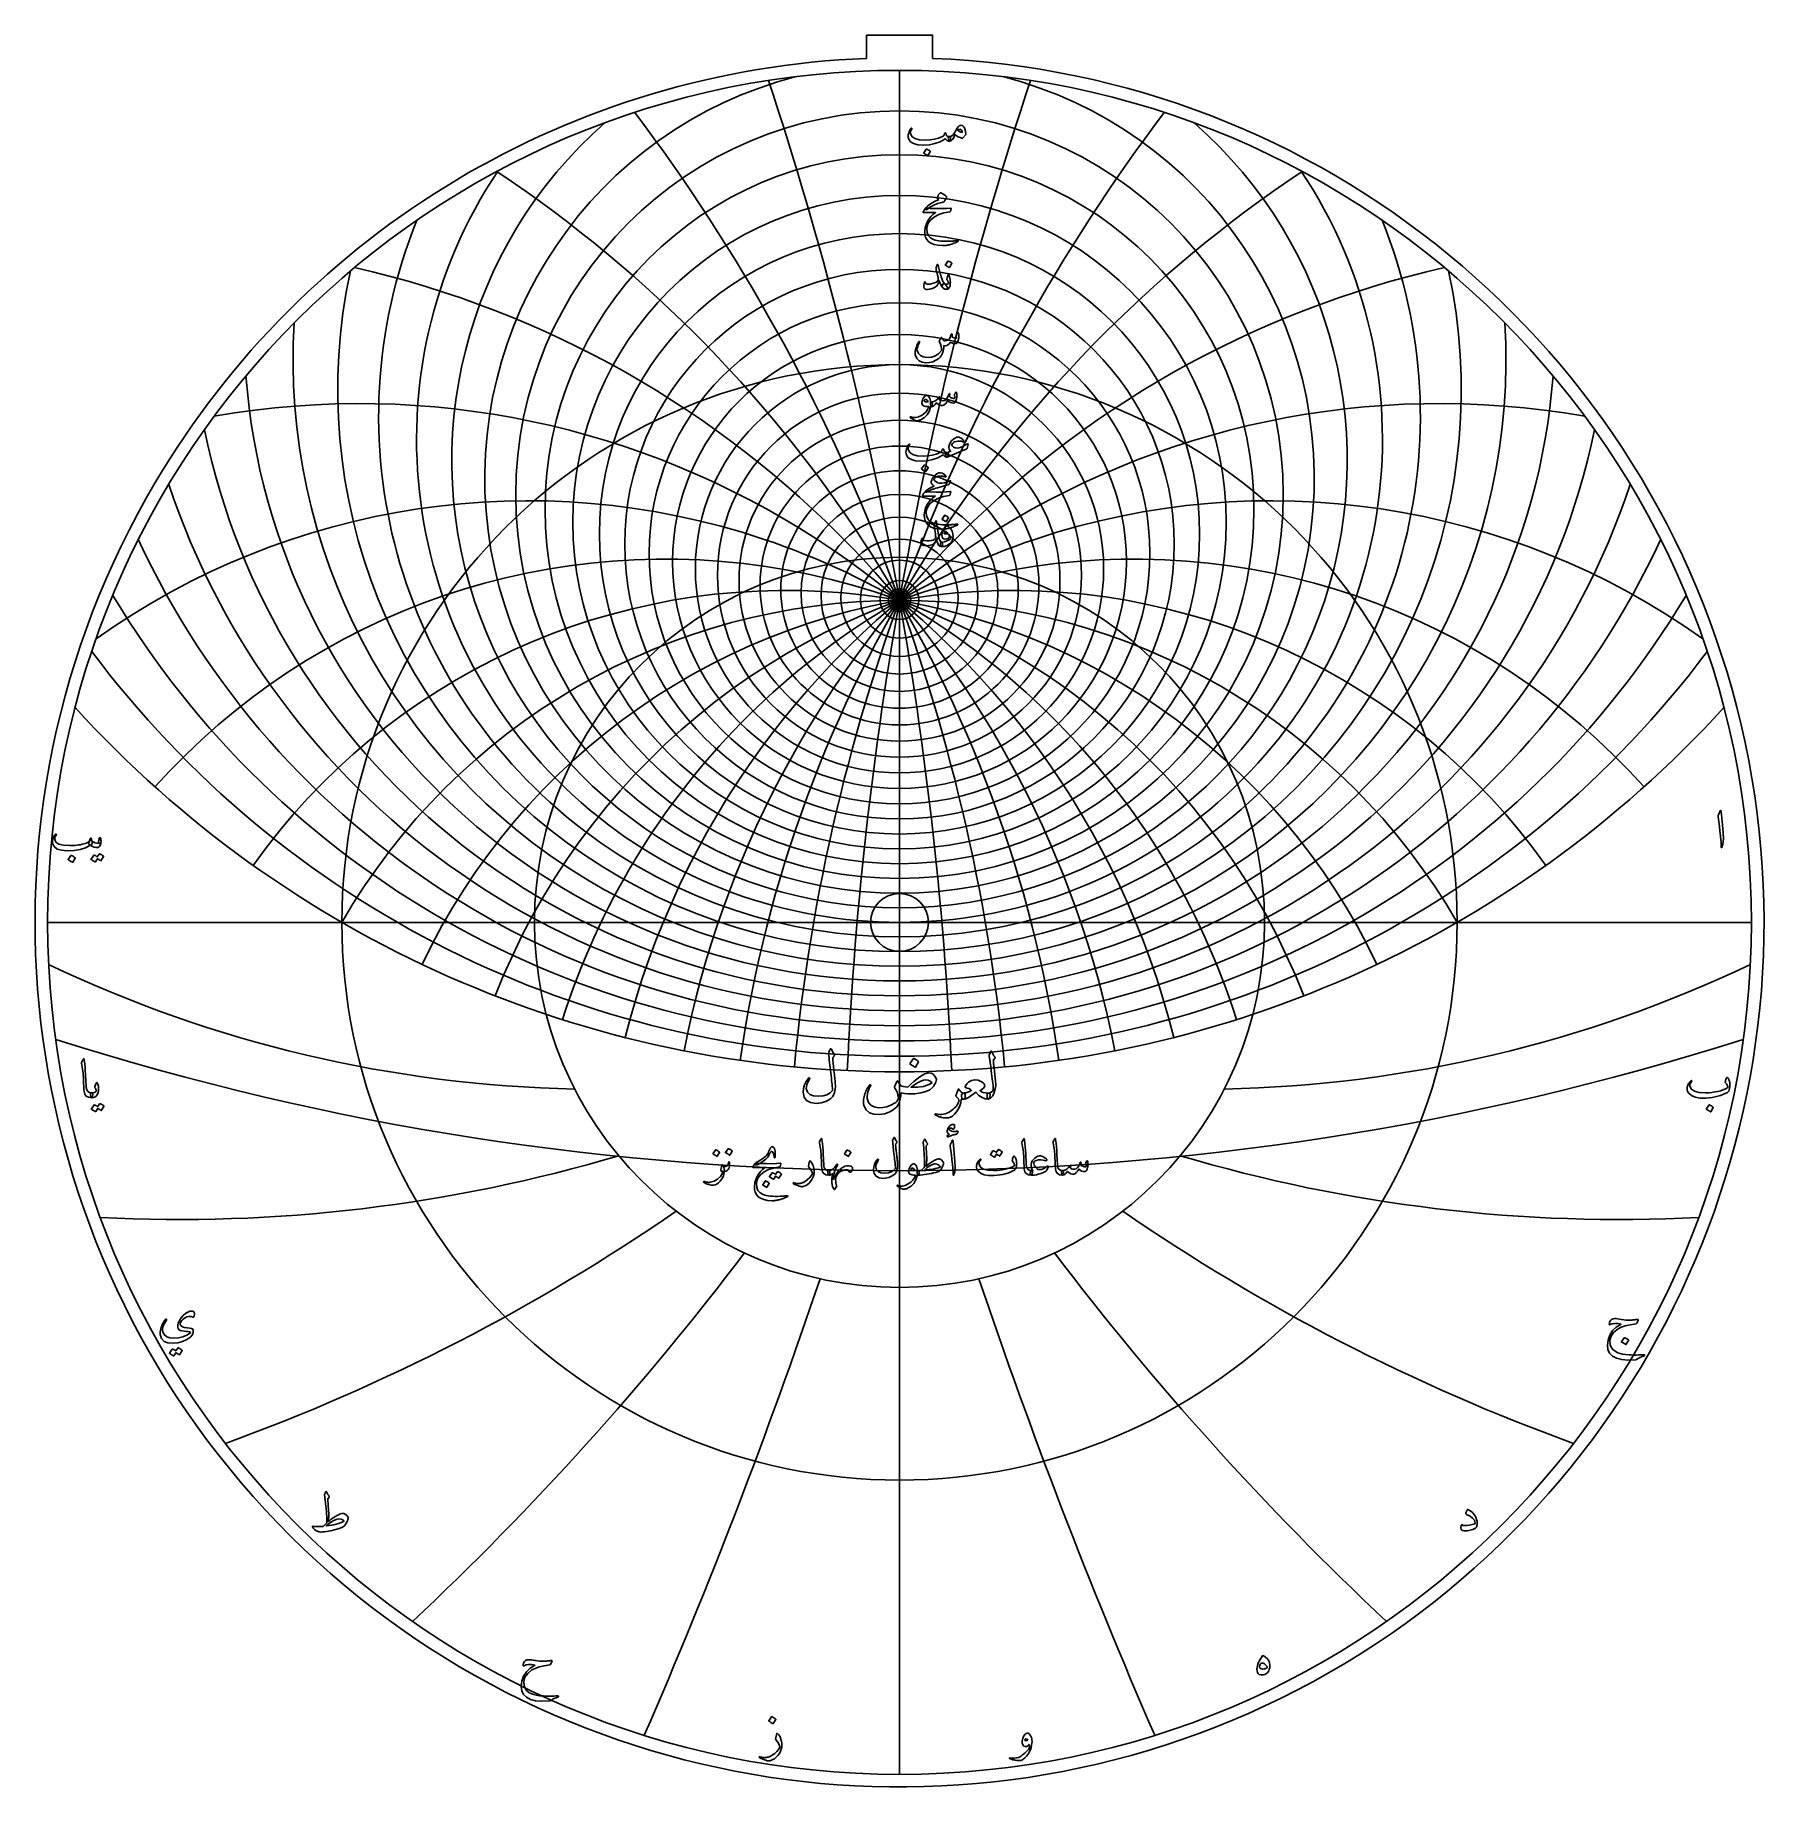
# Model space of a CAD drawing. Header units: millimetres. Extents: x -80 to 80, y -80 to 82.
import ezdxf

# ---------------------------------------------------------------- set-up
doc = ezdxf.new("R2010")
doc.units = ezdxf.units.MM
for name, color, linetype in [('CUT_INNER', 6, 'Continuous'), ('CUT_OUTER', 1, 'Continuous'), ('ENGRAVE', 7, 'Continuous'), ('ENGRAVE_FINE', 8, 'Continuous'), ('TEXT', 5, 'Continuous')]:
    doc.layers.add(name, color=color, linetype=linetype)

msp = doc.modelspace()

# ---------------------------------------------------------------- linework, layer by layer
at = {"layer": 'CUT_INNER'}
msp.add_circle((0, 0), 2.69, dxfattribs=at)
at = {"layer": 'CUT_OUTER'}
for points in [[(-3.08, 82.482), (3.08, 82.482), (3.08, 80.3107)], [(-3.08, 80.3107), (-3.08, 82.482)]]:
    msp.add_lwpolyline(points, dxfattribs=at)
for centre, radius, start, end in [((-0.0002, -0.0002), 80.3699, 149.413866, 87.803582), ((-0.0008, 0.0008), 80.3689, 92.195702, 149.41427)]:
    msp.add_arc(centre, radius, start, end, dxfattribs=at)
at = {"layer": 'ENGRAVE'}
for points in [[(0, -79.2), (0, 79.2)], [(-79.2, 0), (79.2, 0)], [(0, -79.2), (0, -33.9362)]]:
    msp.add_lwpolyline(points, dxfattribs=at)
for centre, radius in [((0, 0), 79.2), ((0, 37.1945), 30.3692), ((0, 0), 51.8435), ((0, 32.8675), 18.976), ((0, 30.6276), 9.1533), ((0, 0), 33.9362), ((0, 29.9318), 1.056)]:
    msp.add_circle(centre, radius, dxfattribs=at)
for centre, radius, start, end in [((0, 44.8978), 44.8978, 146.229962, 33.770038), ((0, 59.168), 65.9933, 191.697587, 348.302413), ((0, -29.9318), 59.8637, 30, 150), ((0, -29.9318), 59.8637, 30, 150), ((0, 89.7955), 103.687, 222.338487, 317.661513), ((-27.7966, 103.7382), 119.2561, 244.518396, 268.848651), ((27.7966, 103.7382), 119.2561, 271.151349, 295.481604), ((-66.9418, 115.9466), 143.5708, 267.063751, 286.527955), ((66.9418, 115.9466), 143.5708, 253.472045, 272.936249), ((-125.961, 125.961), 185.5265, 289.948434, 304.546587), ((125.961, 125.961), 185.5265, 235.453413, 250.051566), ((-231.0574, 133.4011), 271.7924, 313.121174, 322.853276), ((231.0574, 133.4011), 271.7924, 217.146724, 226.878826), ((-514.9575, 137.9824), 535.638, 336.504731, 341.370781), ((514.9575, 137.9824), 535.638, 198.629219, 203.495269)]:
    msp.add_arc(centre, radius, start, end, dxfattribs=at)
at = {"layer": 'ENGRAVE_FINE'}
for centre, radius in [((0, 39.7565), 35.6763), ((0, 38.4027), 32.9537), ((0, 36.1163), 27.9051), ((0, 35.1548), 25.5461), ((0, 34.2988), 23.2792), ((0, 33.5391), 21.0926), ((0, 32.2772), 16.9204), ((0, 31.7625), 14.9176), ((0, 31.3186), 12.9599), ((0, 30.9414), 11.0406), ((0, 30.3743), 7.2921), ((0, 30.1796), 5.4515), ((0, 30.0416), 3.626), ((0, 29.9592), 1.8105)]:
    msp.add_circle(centre, radius, dxfattribs=at)
for centre, radius, start, end in [((0, 41.2745), 38.5575, 104.436571, 75.563429), ((-339.5039, -29.9318), 344.7413, 2.685823, 18.290137), ((-339.5039, -29.9318), 344.7413, 2.685823, 18.290137), ((339.5039, -29.9318), 344.7413, 161.709863, 177.314177), ((339.5039, -29.9318), 344.7413, 161.709863, 177.314177), ((-164.4742, -29.9318), 175.0297, 5.410047, 36.950622), ((-164.4742, -29.9318), 175.0297, 5.410047, 36.950622), ((164.4742, -29.9318), 175.0297, 143.049378, 174.589953), ((164.4742, -29.9318), 175.0297, 143.049378, 174.589953), ((0, 42.9792), 41.6217, 131.172626, 48.827374), ((-103.687, -29.9318), 119.7274, 8.213211, 56.402398), ((-103.687, -29.9318), 119.7274, 8.213211, 56.402398), ((103.687, -29.9318), 119.7274, 123.597602, 171.786789), ((103.687, -29.9318), 119.7274, 123.597602, 171.786789), ((0, 47.0631), 48.4207, 157.921197, 22.078803), ((0, 49.5158), 52.2328, 167.806282, 12.193718), ((-71.3428, -29.9318), 93.1314, 11.140372, 77.171494), ((-71.3428, -29.9318), 93.1314, 11.140372, 77.171494), ((71.3428, -29.9318), 93.1314, 102.828506, 168.859628), ((71.3428, -29.9318), 93.1314, 102.828506, 168.859628), ((0, 52.306), 56.3861, 176.527025, 3.472975), ((0, 55.4967), 60.9457, 184.422486, 355.577514), ((-50.2316, -29.9318), 78.1465, 14.244026, 99.935714), ((-50.2316, -29.9318), 78.1465, 14.244026, 99.935714), ((50.2316, -29.9318), 78.1465, 80.064286, 165.755974), ((50.2316, -29.9318), 78.1465, 80.064286, 165.755974), ((-34.5623, -29.9318), 69.1246, 17.587954, 125.482575), ((-34.5623, -29.9318), 69.1246, 17.587954, 125.482575), ((0, 63.4228), 71.634, 198.487195, 341.512805), ((34.5623, -29.9318), 69.1246, 54.517425, 162.412046), ((34.5623, -29.9318), 69.1246, 54.517425, 162.412046), ((0, 68.3964), 78.005, 204.885451, 335.114549), ((-21.7886, -29.9318), 63.7056, 21.252599, 138.119191), ((-21.7886, -29.9318), 63.7056, 21.252599, 138.119191), ((21.7886, -29.9318), 63.7056, 41.880809, 158.747401), ((21.7886, -29.9318), 63.7056, 41.880809, 158.747401), ((0, 74.2691), 85.2888, 210.960954, 329.039046), ((-10.5556, -29.9318), 60.7872, 25.342886, 144.580376), ((-10.5556, -29.9318), 60.7872, 25.342886, 144.580376), ((10.5556, -29.9318), 60.7872, 35.419624, 154.657114), ((10.5556, -29.9318), 60.7872, 35.419624, 154.657114), ((0, 81.2871), 93.7336, 216.765345, 323.234655), ((0, 235.0878), 258.17, 252.309853, 287.690147)]:
    msp.add_arc(centre, radius, start, end, dxfattribs=at)
at = {"layer": 'TEXT'}
for points in [[(1.0679, 73.8045), (1.0846, 73.8227), (1.1019, 73.8303), (1.1197, 73.8274), (1.1382, 73.8139), (1.1522, 73.7963), (1.1569, 73.7764), (1.1522, 73.7542), (1.1382, 73.7296), (1.0668, 73.6189), (1.0211, 73.5165), (1.0012, 73.4222), (1.007, 73.3361), (1.1537, 73.0534), (1.4391, 72.856), (1.8633, 72.7442), (2.4262, 72.7179), (2.844, 72.7486), (3.2448, 72.8127), (3.6285, 72.9102), (3.9953, 73.0411), (4.06, 73.0794), (4.1136, 73.1383), (4.1561, 73.2176), (4.1874, 73.3174), (4.1979, 73.3458), (4.2155, 73.3654), (4.2401, 73.3763), (4.2717, 73.3783), (4.2942, 73.3686), (4.3103, 73.349), (4.32, 73.3195), (4.3232, 73.2799), (4.3452, 73.1822), (4.4064, 73.109), (4.5068, 73.0604), (4.6464, 73.0364), (4.6968, 73.0253), (4.7307, 72.9966), (4.7483, 72.9503), (4.7494, 72.8865), (4.7325, 72.7676), (4.7096, 72.6827), (4.6809, 72.6318), (4.6464, 72.6148), (4.5436, 72.6283), (4.4462, 72.6687), (4.354, 72.736), (4.267, 72.8303), (4.2597, 72.8341), (4.2471, 72.8315), (4.2292, 72.8224), (4.2061, 72.8069), (3.7693, 72.561), (3.2928, 72.3853), (2.7764, 72.2799), (2.2202, 72.2448), (1.7061, 72.2799), (1.3068, 72.3853), (1.0223, 72.561), (0.8525, 72.8069), (0.8138, 72.9442), (0.8009, 73.0844), (0.8138, 73.2275), (0.8525, 73.3736), (0.9046, 73.5094), (0.9579, 73.6265), (1.0123, 73.7249), (1.0679, 73.8045)], [(5.7331, 74.1043), (5.8797, 74.0522), (6.0012, 73.9052), (6.0975, 73.6634), (6.1687, 73.3268), (6.1713, 73.3025), (6.1698, 73.2811), (6.1643, 73.2627), (6.1546, 73.2472), (5.897, 72.924), (5.8791, 72.9044), (5.8584, 72.8923), (5.8346, 72.888), (5.808, 72.8912), (5.6329, 72.9509), (5.4684, 73.027), (5.3144, 73.1195), (5.171, 73.2284), (5.0554, 72.96), (4.9286, 72.7682), (4.7907, 72.6532), (4.6417, 72.6148), (4.625, 72.621), (4.6078, 72.6394), (4.5899, 72.6702), (4.5715, 72.7132), (4.5431, 72.8197), (4.5328, 72.9052), (4.5407, 72.9696), (4.5668, 73.013), (4.582, 73.0232), (4.5996, 73.0305), (4.6195, 73.0349), (4.6417, 73.0364), (4.7483, 73.0545), (4.8525, 73.1043), (4.9544, 73.1857), (5.0539, 73.2987), (5.0975, 73.3642), (5.1628, 73.472), (5.2497, 73.6219), (5.3583, 73.8139), (5.4432, 73.941), (5.534, 74.0317), (5.6306, 74.0862), (5.7331, 74.1043)], [(5.3958, 73.6453), (5.4836, 73.5721), (5.5832, 73.5118), (5.6944, 73.4644), (5.8174, 73.4298), (5.8106, 73.522), (5.7858, 73.5973), (5.7427, 73.6555), (5.6815, 73.6968), (5.611, 73.7182), (5.5398, 73.7167), (5.4681, 73.6924), (5.3958, 73.6453)], [(2.4871, 71.8607), (2.493, 71.8666), (2.5012, 71.8701), (2.5117, 71.8713), (2.5246, 71.8701), (2.6156, 71.8332), (2.7014, 71.7881), (2.7819, 71.7348), (2.8572, 71.6734), (2.8645, 71.664), (2.8677, 71.6546), (2.8668, 71.6453), (2.8618, 71.6359), (2.6417, 71.2799), (2.6335, 71.2714), (2.623, 71.2694), (2.6101, 71.2738), (2.5949, 71.2846), (2.5817, 71.294), (2.5609, 71.308), (2.5325, 71.3268), (2.4965, 71.3502), (2.4523, 71.3783), (2.3993, 71.4111), (2.3375, 71.4485), (2.267, 71.4907), (2.2576, 71.4977), (2.2529, 71.5048), (2.2529, 71.5118), (2.2576, 71.5188)], [(3.9532, 66.9144), (3.5439, 66.8076), (3.1827, 66.6697), (2.8695, 66.5008), (2.6042, 66.3009), (2.5635, 66.2701), (2.5258, 66.2528), (2.4909, 66.249), (2.459, 66.2587), (2.4219, 66.3029), (2.4274, 66.3653), (2.4757, 66.4458), (2.5668, 66.5444), (2.7819, 66.723), (3.0293, 66.884), (3.3089, 67.0274), (3.6206, 67.1533), (3.5316, 67.2845), (3.515, 67.3173), (3.507, 67.35), (3.5079, 67.3828), (3.5176, 67.4156), (3.5805, 67.5406), (3.6382, 67.644), (3.6906, 67.7256), (3.7377, 67.7856), (3.7679, 67.814), (3.7974, 67.829), (3.8264, 67.8304), (3.8548, 67.8184), (4.0196, 67.7253), (4.1581, 67.6381), (4.2702, 67.5567), (4.356, 67.4812), (4.3727, 67.4569), (4.3806, 67.4262), (4.3797, 67.389), (4.3701, 67.3454), (4.3399, 67.2771), (4.2916, 67.1943), (4.2251, 67.0968), (4.1405, 66.9847), (4.1183, 66.968), (4.0797, 66.9507), (4.0246, 66.9329), (3.9532, 66.9144)], [(2.8478, 66.3711), (3.4488, 66.35), (3.9684, 66.3477), (4.4066, 66.3641), (4.7635, 66.3992), (4.7745, 66.4005), (4.784, 66.3998), (4.792, 66.397), (4.7986, 66.3922), (4.8035, 66.3856), (4.8062, 66.3775), (4.807, 66.368), (4.8057, 66.3571), (4.7964, 66.3143), (4.7875, 66.2751), (4.7789, 66.2394), (4.7705, 66.2072), (4.7625, 66.1785), (4.7547, 66.1533), (4.7472, 66.1316), (4.7401, 66.1135), (4.7249, 66.0845), (4.7073, 66.0631), (4.6874, 66.0494), (4.6651, 66.0432), (4.1241, 65.9452), (3.6534, 65.7915), (3.2529, 65.5822), (2.9227, 65.3172), (2.7559, 65.1267), (2.6347, 64.925), (2.5591, 64.7121), (2.5293, 64.4882), (2.558, 64.1366), (2.6721, 63.85), (2.8718, 63.6284), (3.1569, 63.4718), (3.3048, 63.4244), (3.4672, 63.3851), (3.6443, 63.3541), (3.8361, 63.3313), (4.0422, 63.3163), (4.2623, 63.309), (4.4965, 63.3093), (4.7448, 63.3172), (4.833, 63.3222), (4.9198, 63.3278), (5.0052, 63.3339), (5.089, 63.3406), (5.1708, 63.348), (5.25, 63.3559), (5.3266, 63.3644), (5.4005, 63.3734), (5.423, 63.3746), (5.4391, 63.3687), (5.4488, 63.3559), (5.452, 63.336), (5.4503, 63.3128), (5.445, 63.295), (5.4362, 63.2824), (5.4239, 63.2751), (5.2916, 63.2192), (5.1663, 63.1685), (5.048, 63.1231), (4.9368, 63.083), (4.8329, 63.0479), (4.7366, 63.0175), (4.6479, 62.9917), (4.5668, 62.9706), (4.4905, 62.9551), (4.4163, 62.9413), (4.3441, 62.9293), (4.274, 62.9191), (4.2057, 62.9112), (4.1388, 62.9062), (4.0734, 62.9042), (4.0094, 62.905), (3.5726, 62.939), (3.2085, 63.0128), (2.9169, 63.1264), (2.6979, 63.2798), (2.5372, 63.4715), (2.4251, 63.6954), (2.3615, 63.9516), (2.3466, 64.2399), (2.3926, 64.5977), (2.5024, 64.9449), (2.676, 65.2815), (2.9134, 65.6076), (3.0062, 65.7063), (3.1113, 65.8008), (3.2287, 65.8913), (3.3583, 65.9777), (2.2248, 65.987), (2.1976, 65.9987), (2.1862, 66.0198), (2.1906, 66.0503), (2.2108, 66.0901), (2.2488, 66.148), (2.2834, 66.2001), (2.3144, 66.2464), (2.3419, 66.2868), (2.3659, 66.3211), (2.3864, 66.3489), (2.4034, 66.3702), (2.4169, 66.3852), (2.4473, 66.3878), (2.5293, 66.3863), (2.6628, 66.3808), (2.8478, 66.3711)], [(3.5902, 61.0566), (3.6171, 60.9338), (3.6464, 60.8089), (3.678, 60.682), (3.712, 60.5531), (3.7483, 60.4215), (3.7869, 60.2867), (3.8279, 60.1486), (3.8712, 60.0074), (3.9587, 59.7533), (4.0387, 59.5624), (4.111, 59.4348), (4.1757, 59.3704), (4.2322, 59.332), (4.2893, 59.2779), (4.3469, 59.2079), (4.4052, 59.1221), (4.4602, 59.0159), (4.4754, 58.936), (4.4508, 58.8824), (4.3864, 58.8552), (4.1783, 58.8762), (3.9942, 59.0144), (3.834, 59.2697), (3.6979, 59.642), (3.695, 59.6482), (3.6909, 59.6526), (3.6856, 59.6552), (3.6792, 59.6561), (3.6745, 59.6552), (3.6698, 59.6526), (3.6651, 59.6482), (3.6604, 59.642), (3.6473, 59.5817), (3.6312, 59.5179), (3.6121, 59.4506), (3.5902, 59.3797), (3.5662, 59.3127), (3.541, 59.2568), (3.5147, 59.212), (3.4871, 59.1783), (3.3882, 59.092), (3.2647, 59.0156), (3.1165, 58.9491), (2.9438, 58.8926), (2.7682, 58.8508), (2.6159, 58.8329), (2.4871, 58.8391), (2.3817, 58.8692), (2.2916, 58.9447), (2.2506, 59.0776), (2.2588, 59.2679), (2.3162, 59.5156), (2.3217, 59.5238), (2.3291, 59.5296), (2.3381, 59.5331), (2.349, 59.5343), (2.3618, 59.5329), (2.3724, 59.5285), (2.3806, 59.5211), (2.3864, 59.5109), (2.4087, 59.4591), (2.4333, 59.416), (2.4602, 59.3818), (2.4895, 59.3563), (2.5808, 59.3224), (2.7049, 59.3142), (2.8618, 59.3317), (3.0515, 59.3751), (3.2538, 59.4401), (3.411, 59.5132), (3.5231, 59.5946), (3.5902, 59.6842), (3.6013, 59.7749), (3.5832, 59.9301), (3.5357, 60.1497), (3.459, 60.4336), (3.4222, 60.5832), (3.4005, 60.7041), (3.3941, 60.7963), (3.4028, 60.8599), (3.4918, 61.1128), (3.5015, 61.1394), (3.5117, 61.1584), (3.5226, 61.1699), (3.534, 61.1737), (3.548, 61.1664), (3.5621, 61.1444), (3.5761, 61.1078), (3.5902, 61.0566)], [(4.4942, 61.4594), (4.5, 61.4652), (4.5082, 61.4688), (4.5188, 61.4699), (4.5316, 61.4688), (4.6227, 61.4319), (4.7085, 61.3868), (4.789, 61.3335), (4.8642, 61.272), (4.8715, 61.2627), (4.8747, 61.2533), (4.8739, 61.2439), (4.8689, 61.2346), (4.6487, 60.8786), (4.6405, 60.8701), (4.63, 60.868), (4.6171, 60.8724), (4.6019, 60.8833), (4.5887, 60.8926), (4.5679, 60.9067), (4.5395, 60.9254), (4.5035, 60.9488), (4.4593, 60.9769), (4.4064, 61.0097), (4.3446, 61.0472), (4.274, 61.0894), (4.2647, 61.0964), (4.26, 61.1034), (4.26, 61.1104), (4.2647, 61.1175)], [(4.5363, 59.5437), (4.5088, 59.5896), (4.4825, 59.6292), (4.4573, 59.6622), (4.4333, 59.6889), (4.416, 59.7117), (4.4064, 59.7381), (4.4043, 59.7679), (4.4099, 59.8013), (4.5082, 60.1573), (4.522, 60.1883), (4.5398, 60.1971), (4.5618, 60.1836), (4.5879, 60.1479), (4.6271, 60.0721), (4.6605, 59.9805), (4.688, 59.873), (4.7096, 59.7498), (4.7222, 59.6315), (4.7272, 59.5156), (4.7246, 59.402), (4.7143, 59.2908), (4.6976, 59.1939), (4.6757, 59.1093), (4.6484, 59.0369), (4.616, 58.9769), (4.5758, 58.9324), (4.5211, 58.8973), (4.4517, 58.8715), (4.3677, 58.8552), (4.2816, 58.8519), (4.2014, 58.8657), (4.1271, 58.8964), (4.0586, 58.9441), (4.0056, 59.0047), (3.9778, 59.0741), (3.9751, 59.1523), (3.9977, 59.2392), (4.0337, 59.3104), (4.0761, 59.3552), (4.125, 59.3736), (4.1804, 59.3657), (4.308, 59.335), (4.4192, 59.3317), (4.5141, 59.356), (4.5925, 59.4079), (4.5943, 59.4216), (4.5855, 59.4488), (4.5662, 59.4895), (4.5363, 59.5437)], [(5.3443, 54.8021), (5.3525, 54.8226), (5.363, 54.8373), (5.3759, 54.846), (5.3911, 54.849), (5.4107, 54.8466), (5.4274, 54.8396), (5.4412, 54.8279), (5.452, 54.8115), (5.4787, 54.7529), (5.4977, 54.6803), (5.5091, 54.5937), (5.5129, 54.493), (5.5027, 54.3285), (5.4719, 54.1721), (5.4207, 54.024), (5.349, 53.8841), (5.3244, 53.8504), (5.2975, 53.8244), (5.2682, 53.8059), (5.2366, 53.7951), (5.1221, 53.7878), (4.9989, 53.808), (4.8668, 53.8557), (4.726, 53.9309), (4.6075, 53.7685), (4.4672, 53.6604), (4.3054, 53.6069), (4.1218, 53.6077), (4.1158, 53.5089), (4.1072, 53.4139), (4.0959, 53.3228), (4.082, 53.2354), (4.0655, 53.1512), (4.0463, 53.0697), (4.0245, 52.9908), (4, 52.9145), (3.9432, 52.7769), (3.8665, 52.6499), (3.7699, 52.5334), (3.6534, 52.4274), (3.3809, 52.2459), (3.0925, 52.1183), (2.7884, 52.0445), (2.4684, 52.0246), (2.108, 52.0735), (1.8232, 52.2014), (1.6139, 52.4084), (1.4801, 52.6944), (1.462, 52.7974), (1.459, 52.9192), (1.4713, 53.0597), (1.4988, 53.219), (1.543, 53.3935), (1.6054, 53.575), (1.6859, 53.7635), (1.7846, 53.959), (1.7925, 53.9713), (1.8021, 53.9801), (1.8135, 53.9854), (1.8267, 53.9871), (1.8399, 53.986), (1.8513, 53.9824), (1.861, 53.9766), (1.8689, 53.9684), (1.8741, 53.9564), (1.8759, 53.9438), (1.8741, 53.9306), (1.8689, 53.9169), (1.7436, 53.6566), (1.6628, 53.4426), (1.6265, 53.2749), (1.6347, 53.1534), (1.7529, 52.8855), (1.9391, 52.6909), (2.1932, 52.5694), (2.5152, 52.5211), (2.9655, 52.5498), (3.3466, 52.6639), (3.6587, 52.8636), (3.9017, 53.1487), (3.9008, 53.3367), (3.87, 53.5351), (3.8095, 53.7442), (3.719, 53.9637), (3.7076, 53.986), (3.7014, 54.0059), (3.7006, 54.0234), (3.7049, 54.0387), (3.7301, 54.0909), (3.7541, 54.1399), (3.777, 54.1858), (3.7986, 54.2284), (3.8191, 54.2671), (3.8384, 54.3015), (3.8566, 54.3315), (3.8736, 54.3572), (3.8832, 54.368), (3.8935, 54.3724), (3.9043, 54.3703), (3.9157, 54.3618), (3.9216, 54.3554), (3.9298, 54.3454), (3.9403, 54.332), (3.9532, 54.315), (3.9678, 54.2945), (3.9836, 54.2705), (4.0006, 54.243), (4.0188, 54.212), (4.0556, 54.1522), (4.0867, 54.1089), (4.1119, 54.082), (4.1312, 54.0714), (4.253, 54.0612), (4.3747, 54.082), (4.4965, 54.1338), (4.6183, 54.2166), (4.6625, 54.2717), (4.7061, 54.3618), (4.7492, 54.4871), (4.7916, 54.6476), (4.7957, 54.6628), (4.8033, 54.6757), (4.8144, 54.6862), (4.8291, 54.6944), (4.8428, 54.6997), (4.856, 54.7014), (4.8686, 54.6997), (4.8806, 54.6944), (4.8985, 54.6651), (4.9052, 54.6101), (4.9008, 54.5293), (4.8853, 54.4227), (4.9798, 54.3648), (5.0808, 54.3267), (5.1883, 54.3086), (5.3021, 54.3103), (5.3007, 54.3446), (5.2963, 54.3724), (5.289, 54.3938), (5.2787, 54.4087), (5.267, 54.4227), (5.26, 54.4368), (5.2576, 54.4508), (5.26, 54.4649)], [(2.8689, 47.887), (2.7591, 47.5014), (2.575, 47.1785), (2.3165, 46.9183), (1.9836, 46.7207), (1.9371, 46.7006), (1.8911, 46.6826), (1.8457, 46.6667), (1.8009, 46.6528), (1.757, 46.6412), (1.7143, 46.6323), (1.6727, 46.626), (1.6323, 46.6223), (1.5316, 46.6367), (1.3981, 46.6891), (1.2319, 46.7795), (1.0328, 46.908), (1.0114, 46.9265), (0.9988, 46.9443), (0.995, 46.9616), (1, 46.9783), (1.0111, 46.9912), (1.0258, 46.997), (1.0439, 46.9959), (1.0656, 46.9877), (1.2725, 46.9206), (1.5047, 46.9209), (1.762, 46.9885), (2.0445, 47.1235), (2.2752, 47.2801), (2.4661, 47.4642), (2.6171, 47.6759), (2.7284, 47.9151), (2.7275, 47.9236), (2.7248, 47.9303), (2.7205, 47.9353), (2.7143, 47.9385), (2.553, 47.9478), (2.4157, 47.9666), (2.3024, 47.9947), (2.2131, 48.0322), (2.144, 48.0901), (2.1007, 48.1703), (2.0832, 48.2728), (2.0913, 48.3975), (2.094, 48.414), (2.0972, 48.4309), (2.101, 48.448), (2.1054, 48.4654), (2.1104, 48.4834), (2.1159, 48.5023), (2.1221, 48.5221), (2.1288, 48.5427), (2.1839, 48.6765), (2.2506, 48.7874), (2.3291, 48.8755), (2.4192, 48.9408), (2.5114, 48.9765), (2.596, 48.976), (2.673, 48.9391), (2.7424, 48.8659), (2.803, 48.764), (2.849, 48.6457), (2.8803, 48.5111), (2.897, 48.36), (2.9062, 48.3602), (2.9151, 48.3606), (2.9238, 48.3613), (2.9321, 48.3624), (2.9404, 48.3634), (2.9491, 48.3641), (2.958, 48.3646), (2.9672, 48.3647), (2.9988, 48.358), (3.0234, 48.3378), (3.041, 48.3041), (3.0515, 48.257), (3.0559, 48.2052), (3.0551, 48.1528), (3.0489, 48.0998), (3.0375, 48.0462), (3.0226, 47.9991), (3.0059, 47.9654), (2.9874, 47.9452), (2.9672, 47.9385), (2.8782, 47.9385), (2.8777, 47.93), (2.8759, 47.9186), (2.873, 47.9042), (2.8689, 47.887)], [(5.2342, 49.2734), (5.2445, 49.2804), (5.2565, 49.2781), (5.2702, 49.2664), (5.2857, 49.2453), (5.3024, 49.2096), (5.315, 49.1586), (5.3235, 49.0925), (5.3279, 49.0111), (5.3294, 48.9186), (5.3244, 48.8284), (5.313, 48.7406), (5.2951, 48.6551), (5.243, 48.4888), (5.185, 48.3694), (5.1212, 48.2968), (5.0516, 48.271), (4.8867, 48.2807), (4.7342, 48.3237), (4.594, 48.4001), (4.4661, 48.5099), (4.3782, 48.3369), (4.274, 48.2019), (4.1534, 48.1051), (4.0164, 48.0462), (3.8727, 48.0333), (3.7272, 48.0696), (3.5799, 48.1551), (3.4309, 48.2898), (3.3103, 48.1361), (3.1921, 48.0263), (3.0761, 47.9604), (2.9625, 47.9385), (2.9397, 47.9514), (2.9181, 47.99), (2.8976, 48.0544), (2.8782, 48.1446), (2.8712, 48.2336), (2.8829, 48.2991), (2.9134, 48.3413), (2.9625, 48.36), (3.1786, 48.4089), (3.3677, 48.5041), (3.5299, 48.6455), (3.6651, 48.8331), (3.6724, 48.8433), (3.6804, 48.8507), (3.6888, 48.8551), (3.6979, 48.8565), (3.709, 48.8553), (3.719, 48.8518), (3.7278, 48.846), (3.7354, 48.8378), (3.7398, 48.8126), (3.7295, 48.7699), (3.7046, 48.7096), (3.6651, 48.6317), (3.7169, 48.5717), (3.7974, 48.5275), (3.9066, 48.4991), (4.0445, 48.4865), (4.2164, 48.5225), (4.3665, 48.6399), (4.4951, 48.8387), (4.6019, 49.1188), (4.6072, 49.1332), (4.6136, 49.1434), (4.6212, 49.1496), (4.63, 49.1516), (4.6432, 49.1504), (4.6546, 49.1469), (4.6643, 49.1411), (4.6722, 49.1329), (4.678, 49.1212), (4.6815, 49.1094), (4.6827, 49.0977), (4.6815, 49.086), (4.6347, 48.8893), (4.6894, 48.8407), (4.7553, 48.798), (4.8323, 48.7611), (4.9204, 48.7301), (5.0062, 48.7099), (5.0715, 48.7055), (5.1163, 48.7169), (5.1405, 48.7441), (5.1485, 48.7857), (5.1441, 48.8448), (5.1274, 48.9215), (5.0984, 49.0158), (5.1034, 49.0424), (5.1277, 49.0942), (5.1713, 49.1712), (5.2342, 49.2734)], [(2.644, 48.4116), (2.5949, 48.4973), (2.541, 48.5579), (2.4825, 48.5933), (2.4192, 48.6036), (2.3815, 48.5936), (2.3478, 48.5778), (2.3182, 48.5562), (2.2928, 48.5286), (2.2846, 48.514), (2.2834, 48.4982), (2.2892, 48.4812), (2.3021, 48.4631), (2.3504, 48.4206), (2.4204, 48.3916), (2.512, 48.3761), (2.6253, 48.3741), (2.637, 48.3764), (2.644, 48.3834), (2.6464, 48.3952), (2.644, 48.4116)], [(0.8618, 44.4301), (0.8785, 44.4483), (0.8958, 44.4559), (0.9136, 44.453), (0.9321, 44.4395), (0.9461, 44.4219), (0.9508, 44.402), (0.9461, 44.3798), (0.9321, 44.3552), (0.8607, 44.2445), (0.815, 44.1421), (0.7951, 44.0478), (0.8009, 43.9617), (0.9476, 43.679), (1.233, 43.4816), (1.6572, 43.3698), (2.2202, 43.3435), (2.6379, 43.3742), (3.0387, 43.4383), (3.4224, 43.5358), (3.7893, 43.6667), (3.8539, 43.705), (3.9075, 43.7638), (3.95, 43.8432), (3.9813, 43.943), (3.9918, 43.9714), (4.0094, 43.991), (4.034, 44.0018), (4.0656, 44.0039), (4.0881, 43.9942), (4.1042, 43.9746), (4.1139, 43.9451), (4.1171, 43.9055), (4.1391, 43.8078), (4.2003, 43.7346), (4.3007, 43.686), (4.4403, 43.662), (4.4907, 43.6508), (4.5246, 43.6222), (4.5422, 43.5759), (4.5434, 43.5121), (4.5264, 43.3932), (4.5035, 43.3083), (4.4749, 43.2574), (4.4403, 43.2404), (4.3376, 43.2539), (4.2401, 43.2943), (4.1479, 43.3616), (4.0609, 43.4559), (4.0536, 43.4597), (4.041, 43.4571), (4.0232, 43.448), (4, 43.4325), (3.5633, 43.1866), (3.0867, 43.0109), (2.5703, 42.9055), (2.0141, 42.8704), (1.5, 42.9055), (1.1007, 43.0109), (0.8162, 43.1866), (0.6464, 43.4325), (0.6077, 43.5698), (0.5949, 43.71), (0.6077, 43.8531), (0.6464, 43.9992), (0.6985, 44.135), (0.7518, 44.2521), (0.8062, 44.3505), (0.8618, 44.4301)], [(6.3747, 44.4161), (6.2811, 44.0414), (6.2705, 44.0232), (6.253, 44.0062), (6.2284, 43.9904), (6.1968, 43.9758), (6.1266, 43.9511), (6.0521, 43.9237), (5.9733, 43.8937), (5.89, 43.861), (5.8023, 43.8261), (5.7102, 43.789), (5.6138, 43.7499), (5.5129, 43.7088), (4.4356, 43.2404), (4.3864, 43.2513), (4.3466, 43.2837), (4.3162, 43.3379), (4.2951, 43.4137), (4.2916, 43.4942), (4.3138, 43.5624), (4.3619, 43.6184), (4.4356, 43.662), (4.4448, 43.6662), (4.4631, 43.6743), (4.4905, 43.6861), (4.527, 43.7018), (4.5722, 43.721), (4.6259, 43.7434), (4.6881, 43.769), (4.7588, 43.7978), (4.6678, 43.8912), (4.6101, 43.9934), (4.5858, 44.1043), (4.5949, 44.224), (4.685, 44.5089), (4.8384, 44.7498), (5.0551, 44.9468), (5.3349, 45.0999), (5.3961, 45.1143), (5.4672, 45.1105), (5.5483, 45.0885), (5.6394, 45.0484), (5.7339, 44.9937), (5.8209, 44.9325), (5.9002, 44.8648), (5.9719, 44.7908), (5.9921, 44.7636), (6.0012, 44.7381), (5.9992, 44.7144), (5.986, 44.6924), (5.9661, 44.6754), (5.9438, 44.6667), (5.9192, 44.6661), (5.8923, 44.6737), (5.7521, 44.7179), (5.6031, 44.7381), (5.4453, 44.7343), (5.2787, 44.7065), (5.128, 44.6614), (5.0082, 44.6011), (4.9195, 44.5256), (4.8619, 44.4348), (4.856, 44.3944), (4.8712, 44.3482), (4.9075, 44.2961), (4.9649, 44.2381), (5.0305, 44.1854), (5.0961, 44.1444), (5.1616, 44.1151), (5.2272, 44.0976), (5.4236, 44.0926), (5.6335, 44.1339), (5.8569, 44.2214), (6.0937, 44.3552), (6.1192, 44.3713), (6.1441, 44.3868), (6.1684, 44.4017), (6.1921, 44.4161), (6.2149, 44.4295), (6.2366, 44.4418), (6.2571, 44.453), (6.2764, 44.4629), (6.33, 44.4881), (6.3642, 44.4887), (6.3791, 44.4647), (6.3747, 44.4161)], [(2.281, 42.4863), (2.2869, 42.4922), (2.2951, 42.4957), (2.3056, 42.4969), (2.3185, 42.4957), (2.4096, 42.4588), (2.4953, 42.4137), (2.5758, 42.3604), (2.6511, 42.299), (2.6584, 42.2896), (2.6616, 42.2802), (2.6607, 42.2709), (2.6558, 42.2615), (2.4356, 41.9055), (2.4274, 41.897), (2.4169, 41.895), (2.404, 41.8994), (2.3888, 41.9102), (2.3756, 41.9196), (2.3548, 41.9336), (2.3264, 41.9524), (2.2904, 41.9758), (2.2462, 42.0039), (2.1932, 42.0367), (2.1315, 42.0741), (2.0609, 42.1163), (2.0515, 42.1233), (2.0469, 42.1303), (2.0469, 42.1374), (2.0515, 42.1444)], [(4.7518, 41.042), (4.7556, 41.0089), (4.7342, 40.9472), (4.6877, 40.8567), (4.616, 40.7376), (4.6007, 40.7182), (4.5832, 40.7024), (4.5633, 40.6901), (4.541, 40.6813), (4.2412, 40.5988), (3.9743, 40.5244), (3.7401, 40.4583), (3.5387, 40.4003), (3.37, 40.3508), (3.2342, 40.3101), (3.1312, 40.2782), (3.0609, 40.2551), (2.4942, 40.0022), (2.4543, 39.9993), (2.4239, 40.0045), (2.4028, 40.018), (2.3911, 40.0397), (2.3908, 40.0476), (2.3946, 40.0572), (2.4025, 40.0686), (2.4145, 40.0818), (2.5299, 40.1901), (2.7026, 40.3043), (2.9327, 40.4243), (3.2202, 40.5502), (3.142, 40.6169), (3.0761, 40.6813), (3.0226, 40.7434), (2.9813, 40.8031), (2.9558, 40.8684), (2.9497, 40.9472), (2.9628, 41.0394), (2.9953, 41.145), (3.048, 41.2551), (3.1218, 41.3652), (3.2166, 41.4753), (3.3326, 41.5853), (3.4587, 41.6805), (3.5796, 41.7458), (3.6953, 41.7812), (3.8056, 41.7867), (3.9552, 41.7566), (4.0902, 41.6942), (4.2105, 41.5997), (4.3162, 41.4729), (4.3256, 41.4571), (4.3302, 41.4425), (4.3302, 41.429), (4.3256, 41.4167), (4.3153, 41.4053), (4.3033, 41.3991), (4.2895, 41.3983), (4.274, 41.4027), (4.2051, 41.4246), (4.1388, 41.4436), (4.0751, 41.4597), (4.0141, 41.4729), (3.956, 41.4829), (3.9011, 41.4893), (3.8494, 41.4922), (3.801, 41.4917), (3.5993, 41.4679), (3.4298, 41.4109), (3.2925, 41.3204), (3.1874, 41.1966), (3.2992, 41.0493), (3.4239, 40.9401), (3.5615, 40.869), (3.712, 40.8359), (3.9359, 40.8336), (4.1768, 40.8687), (4.4347, 40.9413), (4.7096, 41.0514), (4.721, 41.0543), (4.7319, 41.0537), (4.7421, 41.0496), (4.7518, 41.042)], [(2.808, 40.0162), (3.409, 39.9952), (3.9286, 39.9928), (4.3668, 40.0092), (4.7237, 40.0443), (4.7347, 40.0457), (4.7442, 40.0449), (4.7522, 40.0421), (4.7588, 40.0373), (4.7636, 40.0307), (4.7664, 40.0227), (4.7672, 40.0132), (4.7658, 40.0022), (4.7566, 39.9594), (4.7477, 39.9202), (4.7391, 39.8845), (4.7307, 39.8523), (4.7227, 39.8236), (4.7149, 39.7984), (4.7074, 39.7768), (4.7003, 39.7586), (4.685, 39.7296), (4.6675, 39.7083), (4.6476, 39.6945), (4.6253, 39.6884), (4.0843, 39.5903), (3.6136, 39.4366), (3.2131, 39.2273), (2.8829, 38.9624), (2.7161, 38.7718), (2.5949, 38.5701), (2.5193, 38.3573), (2.4895, 38.1333), (2.5182, 37.7817), (2.6323, 37.4951), (2.832, 37.2735), (3.1171, 37.1169), (3.265, 37.0695), (3.4274, 37.0303), (3.6045, 36.9992), (3.7963, 36.9764), (4.0024, 36.9615), (4.2225, 36.9542), (4.4567, 36.9544), (4.7049, 36.9624), (4.7932, 36.9673), (4.88, 36.9729), (4.9653, 36.979), (5.0492, 36.9858), (5.131, 36.9931), (5.2102, 37.001), (5.2868, 37.0095), (5.3607, 37.0186), (5.3832, 37.0197), (5.3993, 37.0139), (5.409, 37.001), (5.4122, 36.9811), (5.4105, 36.958), (5.4052, 36.9401), (5.3964, 36.9275), (5.3841, 36.9202), (5.2518, 36.8643), (5.1265, 36.8136), (5.0082, 36.7683), (4.897, 36.7282), (4.7931, 36.693), (4.6968, 36.6626), (4.6081, 36.6368), (4.527, 36.6157), (4.4507, 36.6002), (4.3765, 36.5865), (4.3043, 36.5745), (4.2342, 36.5642), (4.1659, 36.5563), (4.099, 36.5513), (4.0335, 36.5493), (3.9696, 36.5502), (3.5328, 36.5841), (3.1686, 36.6579), (2.8771, 36.7715), (2.6581, 36.9249), (2.4974, 37.1166), (2.3853, 37.3406), (2.3217, 37.5967), (2.3068, 37.8851), (2.3528, 38.2428), (2.4625, 38.59), (2.6361, 38.9267), (2.8736, 39.2528), (2.9664, 39.3514), (3.0714, 39.446), (3.1888, 39.5364), (3.3185, 39.6228), (2.185, 39.6322), (2.1578, 39.6439), (2.1464, 39.6649), (2.1508, 39.6954), (2.171, 39.7352), (2.209, 39.7932), (2.2436, 39.8453), (2.2746, 39.8915), (2.3021, 39.9319), (2.3261, 39.9662), (2.3466, 39.994), (2.3636, 40.0154), (2.3771, 40.0303), (2.4075, 40.0329), (2.4895, 40.0315), (2.623, 40.0259), (2.808, 40.0162)], [(4.1874, 37.83), (4.1932, 37.8358), (4.2014, 37.8393), (4.212, 37.8405), (4.2249, 37.8393), (4.3159, 37.8024), (4.4017, 37.7574), (4.4822, 37.7041), (4.5574, 37.6426), (4.5647, 37.6332), (4.5679, 37.6239), (4.5671, 37.6145), (4.5621, 37.6051), (4.3419, 37.2492), (4.3338, 37.2407), (4.3232, 37.2386), (4.3103, 37.243), (4.2951, 37.2538), (4.2819, 37.2632), (4.2612, 37.2773), (4.2328, 37.296), (4.1967, 37.3194), (4.1525, 37.3475), (4.0996, 37.3803), (4.0378, 37.4178), (3.9672, 37.4599), (3.9579, 37.467), (3.9532, 37.474), (3.9532, 37.481), (3.9579, 37.488)], [(3.897, 35.3475), (3.9309, 35.3311), (3.9579, 35.3053), (3.9778, 35.2702), (3.9907, 35.2257), (3.9991, 35.1707), (4.0012, 35.118), (3.9968, 35.0676), (3.986, 35.0196), (3.9699, 34.9786), (3.9497, 34.9494), (3.9254, 34.9318), (3.897, 34.926), (3.7568, 34.9649), (3.6405, 35.063), (3.5483, 35.2202), (3.4801, 35.4365), (3.4713, 35.4738), (3.4637, 35.5062), (3.4573, 35.5335), (3.452, 35.5559), (3.4479, 35.5733), (3.445, 35.5858), (3.4432, 35.5933), (3.4426, 35.5957), (3.4356, 35.6095), (3.4286, 35.6133), (3.4216, 35.6072), (3.4145, 35.5911), (3.3349, 35.4113), (3.2459, 35.2702), (3.1476, 35.1678), (3.0398, 35.1039), (2.8835, 35.0548), (2.7003, 35.0243), (2.4901, 35.0126), (2.2529, 35.0196), (2.0946, 35.0685), (2.0082, 35.1871), (1.9939, 35.3753), (2.0515, 35.6332), (2.0647, 35.6642), (2.0808, 35.6871), (2.0998, 35.7017), (2.1218, 35.7082), (2.1435, 35.7061), (2.1616, 35.6953), (2.1762, 35.6757), (2.1874, 35.6473), (2.2111, 35.5867), (2.2401, 35.5407), (2.2743, 35.5094), (2.3138, 35.4927), (2.5354, 35.4587), (2.7459, 35.4552), (2.9453, 35.4822), (3.1335, 35.5395), (3.2152, 35.5823), (3.2822, 35.6402), (3.3346, 35.7134), (3.3724, 35.8018), (3.37, 35.8437), (3.3583, 35.9412), (3.3373, 36.0943), (3.3068, 36.303), (3.2913, 36.4147), (3.2775, 36.5155), (3.2655, 36.6056), (3.2553, 36.6847), (3.2465, 36.7525), (3.2389, 36.8083), (3.2325, 36.852), (3.2272, 36.8838), (3.2228, 36.9324), (3.2237, 36.9751), (3.2298, 37.012), (3.2412, 37.0431), (3.2594, 37.0816), (3.2764, 37.1174), (3.2922, 37.1506), (3.3068, 37.1812), (3.32, 37.2092), (3.3314, 37.2345), (3.3411, 37.2572), (3.349, 37.2773), (3.3572, 37.2934), (3.3677, 37.3042), (3.3806, 37.3097), (3.3958, 37.31), (3.4125, 37.3036), (3.4251, 37.2936), (3.4336, 37.2802), (3.438, 37.2632), (3.4665, 37.0236), (3.4959, 36.7966), (3.5262, 36.5821), (3.5574, 36.3803), (3.5892, 36.191), (3.6212, 36.0144), (3.6536, 35.8503), (3.6862, 35.6988), (3.7257, 35.5574), (3.774, 35.4517), (3.8311, 35.3817), (3.897, 35.3475)], [(4.4356, 36.8417), (4.4678, 36.837), (4.5035, 36.8229), (4.5428, 36.7995), (4.5855, 36.7667), (4.7685, 36.5717), (4.8958, 36.3522), (4.9675, 36.108), (4.9836, 35.8393), (4.9693, 35.6994), (4.9403, 35.5747), (4.8967, 35.4652), (4.8384, 35.3709), (4.6496, 35.1762), (4.4298, 35.0372), (4.1789, 34.9538), (3.897, 34.926), (3.8686, 34.9327), (3.8443, 34.9529), (3.8241, 34.9865), (3.808, 35.0337), (3.802, 35.0597), (3.798, 35.0864), (3.7961, 35.1136), (3.7963, 35.1414), (3.7979, 35.1689), (3.8004, 35.1953), (3.8037, 35.2204), (3.808, 35.2445), (3.8206, 35.286), (3.8396, 35.3171), (3.8651, 35.3375), (3.897, 35.3475), (4.1716, 35.3844), (4.4099, 35.4529), (4.6119, 35.553), (4.7775, 35.6847), (4.7696, 35.7506), (4.76, 35.803), (4.7486, 35.8419), (4.7354, 35.8674), (4.7196, 35.8894), (4.7049, 35.9037), (4.6915, 35.9104), (4.6792, 35.9096), (4.6707, 35.9066), (4.664, 35.9025), (4.659, 35.8973), (4.6558, 35.8908), (4.6107, 35.7983), (4.5551, 35.7269), (4.4889, 35.6765), (4.4122, 35.6473), (4.1894, 35.63), (4.0363, 35.6906), (3.9529, 35.8291), (3.9391, 36.0454), (3.9579, 36.1695), (3.9953, 36.2983), (4.0515, 36.4318), (4.1265, 36.57), (4.2055, 36.6888), (4.2834, 36.7737), (4.3601, 36.8247), (4.4356, 36.8417)], [(4.2811, 36.3358), (4.2345, 36.3226), (4.1979, 36.2878), (4.1713, 36.2313), (4.1546, 36.1531), (4.1549, 36.1408), (4.1558, 36.132), (4.1572, 36.1268), (4.1593, 36.125), (4.2064, 36.1136), (4.2541, 36.1075), (4.3024, 36.1066), (4.3513, 36.111), (4.3943, 36.12), (4.4298, 36.1332), (4.4576, 36.1505), (4.4778, 36.1719), (4.4251, 36.2471), (4.3747, 36.2995), (4.3267, 36.3291), (4.2811, 36.3358)], [(76.262, 10.2844), (76.3098, 10.3768), (76.3482, 10.4093), (76.3772, 10.3818), (76.3969, 10.2944), (76.5118, 9.0703), (76.5802, 8.319), (76.5955, 7.7189), (76.5577, 7.2698), (76.4669, 6.9719), (76.4503, 6.9476), (76.4356, 6.9345), (76.4228, 6.9326), (76.4119, 6.942), (76.4032, 6.9566), (76.3969, 6.9757), (76.3932, 6.9991), (76.3919, 7.0269), (76.3919, 7.2433), (76.3819, 7.4728), (76.3619, 7.7154), (76.332, 7.9712), (76.3254, 8.038), (76.3057, 8.2185), (76.2729, 8.5126), (76.227, 8.9204), (76.1171, 9.8247), (76.1146, 9.8728), (76.1171, 9.9172), (76.1246, 9.9578), (76.1371, 9.9946)], [(-75.1379, 7.5965), (-75.133, 7.594), (-75.1285, 7.5915), (-75.1243, 7.589), (-75.1204, 7.5865), (-75.1165, 7.5837), (-75.1123, 7.5802), (-75.1078, 7.5762), (-75.1029, 7.5715), (-75.0626, 7.524), (-75.0467, 7.4566), (-75.0551, 7.3691), (-75.0879, 7.2617), (-75.1182, 7.1965), (-75.1491, 7.1556), (-75.1807, 7.139), (-75.2128, 7.1468), (-75.2291, 7.1546), (-75.2428, 7.158), (-75.254, 7.1571), (-75.2628, 7.1518), (-75.6725, 6.9276), (-76.1621, 6.7696), (-76.7317, 6.6778), (-77.3811, 6.6522), (-77.9064, 6.6972), (-78.3029, 6.8171), (-78.5709, 7.0119), (-78.7101, 7.2817), (-78.7317, 7.4091), (-78.7363, 7.5365), (-78.7242, 7.6639), (-78.6951, 7.7913), (-78.6555, 7.904), (-78.6064, 8.0074), (-78.5481, 8.1014), (-78.4803, 8.186), (-78.4675, 8.1966), (-78.4541, 8.2035), (-78.44, 8.2066), (-78.4253, 8.206), (-78.4116, 8.2001), (-78.4004, 8.1922), (-78.3916, 8.1826), (-78.3854, 8.171), (-78.3826, 8.1598), (-78.3841, 8.146), (-78.3901, 8.1298), (-78.4004, 8.1111), (-78.4728, 8.0049), (-78.5203, 7.9012), (-78.5427, 7.8001), (-78.5403, 7.7014), (-78.4216, 7.4541), (-78.1456, 7.2767), (-77.7121, 7.1693), (-77.1213, 7.1318), (-76.9591, 7.1343), (-76.7972, 7.1418), (-76.6356, 7.1543), (-76.4744, 7.1718), (-76.3143, 7.1943), (-76.1565, 7.2218), (-76.0008, 7.2542), (-75.8473, 7.2917), (-75.6984, 7.3342), (-75.5763, 7.3766), (-75.4811, 7.4191), (-75.4127, 7.4616), (-75.3863, 7.484), (-75.3621, 7.5115), (-75.3401, 7.544), (-75.3202, 7.5815), (-75.3017, 7.6233), (-75.2834, 7.6689), (-75.2654, 7.7182), (-75.2478, 7.7713), (-75.2409, 7.7876), (-75.2303, 7.8013), (-75.216, 7.8125), (-75.1978, 7.8213), (-75.1785, 7.826), (-75.1604, 7.825), (-75.1435, 7.8185), (-75.1279, 7.8063), (-75.1154, 7.7894), (-75.1079, 7.7688), (-75.1054, 7.7445), (-75.1079, 7.7164)], [(-75.2878, 7.1968), (-75.3421, 7.2483), (-75.3702, 7.3129), (-75.3721, 7.3907), (-75.3477, 7.4815), (-75.295, 7.563), (-75.2466, 7.6127), (-75.2025, 7.6305), (-75.1629, 7.6164), (-74.9755, 7.4925), (-74.7882, 7.4054), (-74.6008, 7.3551), (-74.4134, 7.3417), (-74.4069, 7.3429), (-74.4022, 7.3467), (-74.3994, 7.3529), (-74.3985, 7.3616), (-74.4031, 7.3782), (-74.4172, 7.4029), (-74.4406, 7.4356), (-74.4734, 7.4766), (-74.4796, 7.489), (-74.4834, 7.5015), (-74.4846, 7.514), (-74.4834, 7.5265), (-74.3635, 7.8712), (-74.3579, 7.8844), (-74.351, 7.8937), (-74.3429, 7.8994), (-74.3335, 7.9012), (-74.3241, 7.8997), (-74.316, 7.895), (-74.3092, 7.8872), (-74.3035, 7.8762), (-74.2661, 7.7641), (-74.2436, 7.6527), (-74.2361, 7.5418), (-74.2436, 7.4316), (-74.2679, 7.2945), (-74.301, 7.183), (-74.3429, 7.0972), (-74.3935, 7.0369), (-74.4319, 7.0038), (-74.4672, 6.9794), (-74.4993, 6.9638), (-74.5284, 6.957), (-74.6957, 6.9532), (-74.8781, 6.9919), (-75.0754, 7.0731), (-75.2878, 7.1968)], [(-77.0314, 6.2075), (-77.0252, 6.2138), (-77.0164, 6.2175), (-77.0052, 6.2188), (-76.9915, 6.2175), (-76.8943, 6.1782), (-76.8028, 6.1301), (-76.717, 6.0733), (-76.6367, 6.0077), (-76.6289, 5.9977), (-76.6255, 5.9877), (-76.6264, 5.9777), (-76.6317, 5.9677), (-76.8665, 5.588), (-76.8753, 5.579), (-76.8865, 5.5768), (-76.9003, 5.5815), (-76.9165, 5.593), (-76.9306, 5.603), (-76.9527, 5.618), (-76.983, 5.638), (-77.0214, 5.663), (-77.0686, 5.6929), (-77.1251, 5.7279), (-77.191, 5.7679), (-77.2662, 5.8128), (-77.2762, 5.8203), (-77.2812, 5.8278), (-77.2812, 5.8353), (-77.2762, 5.8428)], [(-74.3985, 6.3474), (-74.3922, 6.3537), (-74.3835, 6.3574), (-74.3722, 6.3587), (-74.3585, 6.3574), (-74.3093, 6.339), (-74.2617, 6.3187), (-74.2156, 6.2965), (-74.1711, 6.2725), (-74.1279, 6.2463), (-74.0856, 6.2175), (-74.0442, 6.1863), (-74.0038, 6.1526), (-73.996, 6.1423), (-73.9925, 6.1313), (-73.9935, 6.1198), (-73.9988, 6.1076), (-74.2386, 5.7279), (-74.2451, 5.7229), (-74.2548, 5.7229), (-74.2676, 5.7279), (-74.2835, 5.7379), (-74.2945, 5.7471), (-74.3123, 5.7598), (-74.3369, 5.7758), (-74.3685, 5.7954), (-74.4072, 5.8186), (-74.4534, 5.8459), (-74.5071, 5.8773), (-74.5683, 5.9128), (-74.7582, 5.618), (-74.7669, 5.6089), (-74.7782, 5.6068), (-74.7919, 5.6114), (-74.8081, 5.623), (-74.8222, 5.633), (-74.8444, 5.648), (-74.8747, 5.668), (-74.9131, 5.6929), (-74.9602, 5.7229), (-75.0167, 5.7579), (-75.0826, 5.7979), (-75.1579, 5.8428), (-75.1657, 5.8503), (-75.1691, 5.8578), (-75.1682, 5.8653), (-75.1629, 5.8728), (-74.9181, 6.2375), (-74.9118, 6.2438), (-74.9031, 6.2475), (-74.8918, 6.2488), (-74.8781, 6.2475), (-74.8362, 6.2339), (-74.7957, 6.2182), (-74.7563, 6.2002), (-74.7182, 6.1801), (-74.6814, 6.158), (-74.6458, 6.1345), (-74.6114, 6.1093), (-74.5783, 6.0826)], [(-75.8707, -12.7037), (-75.861, -12.6887), (-75.852, -12.6787), (-75.8436, -12.6737), (-75.8358, -12.6737), (-75.8239, -12.6803), (-75.8133, -12.7), (-75.8039, -12.7328), (-75.7958, -12.7787), (-75.7546, -13.1518), (-75.7208, -13.4968), (-75.6946, -13.8138), (-75.6759, -14.1026), (-75.6639, -14.3496), (-75.6528, -14.571), (-75.6426, -14.7668), (-75.6334, -14.937), (-75.6254, -15.0816), (-75.619, -15.2005), (-75.6142, -15.2939), (-75.6109, -15.3617), (-75.5666, -15.5646), (-75.4685, -15.7139), (-75.3168, -15.8094), (-75.1113, -15.8513), (-75.0542, -15.8663), (-75.0176, -15.9012), (-75.0017, -15.9562), (-75.0064, -16.0311), (-75.0298, -16.1492), (-75.0551, -16.2335), (-75.0823, -16.2841), (-75.1113, -16.3009), (-75.4005, -16.2628), (-75.6134, -16.1485), (-75.7502, -15.9581), (-75.8108, -15.6914), (-75.8203, -15.5638), (-75.8289, -15.436), (-75.8365, -15.3078), (-75.8432, -15.1793), (-75.8493, -15.0505), (-75.8551, -14.9214), (-75.8606, -14.7919), (-75.8657, -14.6622), (-75.8751, -14.4147), (-75.8882, -14.1919), (-75.9051, -13.9938), (-75.9257, -13.8203), (-75.95, -13.6538), (-75.9781, -13.4762), (-76.01, -13.2878), (-76.0456, -13.0884), (-76.0503, -13.0525), (-76.0493, -13.0197), (-76.0428, -12.9901), (-76.0306, -12.9635)], [(-6.4481, -11.7865), (-6.4372, -11.7674), (-6.4231, -11.7537), (-6.406, -11.7455), (-6.3857, -11.7428), (-6.3654, -11.7463), (-6.3482, -11.7568), (-6.3342, -11.7744), (-6.3232, -11.799), (-6.2651, -11.9422), (-6.203, -12.066), (-6.137, -12.1702), (-6.0672, -12.2549), (-6.0465, -12.2853), (-6.0406, -12.3204), (-6.0496, -12.3603), (-6.0734, -12.4048), (-6.0886, -12.4262), (-6.1031, -12.4469), (-6.1167, -12.4668), (-6.1296, -12.4859), (-6.1417, -12.5039), (-6.153, -12.5203), (-6.1636, -12.5351), (-6.1733, -12.5484), (-6.1897, -12.5726), (-6.2014, -12.6015), (-6.2085, -12.635), (-6.2108, -12.6733), (-6.2034, -12.7812), (-6.1936, -12.8989), (-6.1815, -13.0263), (-6.1671, -13.1635), (-6.1507, -13.3105), (-6.1327, -13.4672), (-6.1132, -13.6337), (-6.0922, -13.8099), (-6.0685, -13.9858), (-6.0477, -14.1511), (-6.0295, -14.3058), (-6.0141, -14.45), (-6.001, -14.5841), (-5.9899, -14.7084), (-5.9807, -14.823), (-5.9735, -14.9278), (-5.9653, -15.2381), (-5.9907, -15.532), (-6.0496, -15.8095), (-6.1421, -16.0707), (-6.2323, -16.2241), (-6.3716, -16.3658), (-6.5602, -16.4957), (-6.7979, -16.614), (-7.0555, -16.712), (-7.2975, -16.7811), (-7.5239, -16.8213), (-7.7346, -16.8326), (-8.2623, -16.76), (-8.6402, -16.5609), (-8.8681, -16.2354), (-8.9462, -15.7834), (-8.9189, -15.4465), (-8.8307, -15.1167), (-8.6816, -14.7939), (-8.4716, -14.4782), (-8.4556, -14.4598), (-8.4388, -14.4485), (-8.4212, -14.4442), (-8.4029, -14.4469), (-8.3833, -14.4543), (-8.3685, -14.4641), (-8.3584, -14.4762), (-8.3529, -14.4906), (-8.349, -14.5121), (-8.3498, -14.5328), (-8.3552, -14.5527), (-8.3654, -14.5718), (-8.5086, -14.8509), (-8.6074, -15.0886), (-8.6616, -15.2849), (-8.6714, -15.4399), (-8.5672, -15.7736), (-8.342, -16.0067), (-7.9958, -16.139), (-7.5285, -16.1706), (-7.1074, -16.1249), (-6.7495, -16.0191), (-6.4548, -15.8533), (-6.2233, -15.6273), (-6.2282, -15.5182), (-6.2366, -15.3907), (-6.2485, -15.2449), (-6.2639, -15.0808), (-6.2832, -14.8979), (-6.3068, -14.696), (-6.3347, -14.4748), (-6.3669, -14.2346), (-6.3974, -13.9867), (-6.4263, -13.7428), (-6.4536, -13.5027), (-6.4794, -13.2666), (-6.5032, -13.0343), (-6.5246, -12.806), (-6.5438, -12.5816), (-6.5605, -12.361), (-6.5855, -12.1487), (-6.5844, -12.1245), (-6.5808, -12.1019), (-6.575, -12.0808), (-6.5668, -12.0613)], [(1.2771, -12.6795), (1.2849, -12.6717), (1.2959, -12.6671), (1.3099, -12.6655), (1.3271, -12.6671), (1.4485, -12.7162), (1.5629, -12.7763), (1.6702, -12.8474), (1.7705, -12.9294), (1.7803, -12.9418), (1.7846, -12.9543), (1.7834, -12.9668), (1.7767, -12.9793), (1.4832, -13.4539), (1.4723, -13.4653), (1.4582, -13.468), (1.4411, -13.4621), (1.4208, -13.4477), (1.4032, -13.4352), (1.3755, -13.4165), (1.3376, -13.3915), (1.2896, -13.3603), (1.2307, -13.3228), (1.16, -13.2791), (1.0777, -13.2291), (0.9836, -13.1729), (0.9711, -13.1635), (0.9649, -13.1542), (0.9649, -13.1448), (0.9711, -13.1354)], [(8.3467, -12.3111), (8.3888, -12.2092), (8.4216, -12.1284), (8.445, -12.0687), (8.4591, -12.03), (8.47, -12.0055), (8.4841, -11.9879), (8.5012, -11.9774), (8.5215, -11.9738), (8.5446, -11.9777), (8.5637, -11.9895), (8.5789, -12.009), (8.5902, -12.0363), (8.6421, -12.1702), (8.7042, -12.2908), (8.7764, -12.3981), (8.8588, -12.4922), (8.8818, -12.5222), (8.8884, -12.5562), (8.8787, -12.5941), (8.8525, -12.6358), (8.7151, -12.8294), (8.7245, -12.9161), (8.7339, -13.0012), (8.7432, -13.0847), (8.7526, -13.1667), (8.762, -13.2471), (8.7713, -13.3259), (8.7807, -13.4032), (8.7901, -13.4789), (8.8763, -14.1799), (8.929, -14.728), (8.9481, -15.123), (8.9337, -15.365), (8.8158, -15.8041), (8.662, -16.1284), (8.4723, -16.338), (8.2467, -16.4329), (8.2405, -16.4329), (8.2342, -16.4329), (8.228, -16.4329), (8.2218, -16.4329), (8.1847, -16.3978), (8.1609, -16.3174), (8.1503, -16.1917), (8.1531, -16.0207), (8.1589, -15.9575), (8.1765, -15.9114), (8.2058, -15.8825), (8.2467, -15.8708), (8.4052, -15.8392), (8.5371, -15.7818), (8.6425, -15.6987), (8.7214, -15.5898), (8.7161, -15.459), (8.7065, -15.3103), (8.6927, -15.1437), (8.6745, -14.959), (8.6525, -14.7572), (8.6269, -14.539), (8.5978, -14.3045), (8.5652, -14.0535), (8.5352, -13.8068), (8.5075, -13.5851), (8.4821, -13.3884), (8.4591, -13.2166), (8.4392, -13.0699), (8.4232, -12.9481), (8.4111, -12.8513), (8.4029, -12.7795), (8.3404, -12.4235), (8.3385, -12.3884), (8.3389, -12.3579), (8.3416, -12.3322), (8.3467, -12.3111)], [(2.7385, -13.9785), (2.9563, -14.0105), (3.1413, -14.1128), (3.2935, -14.2853), (3.413, -14.5281), (3.4263, -14.621), (3.4161, -14.7248), (3.3825, -14.8396), (3.3255, -14.9653), (3.26, -15.0863), (3.2006, -15.187), (3.1476, -15.2674), (3.1007, -15.3275), (2.8275, -15.5523), (2.4575, -15.7272), (1.9906, -15.8521), (1.427, -15.927), (1.0878, -15.9434), (0.7635, -15.9364), (0.4539, -15.906), (0.1593, -15.8521), (0.0898, -16.3099), (0, -16.678), (-0.1101, -16.9563), (-0.2404, -17.1448), (-0.5824, -17.4356), (-0.9711, -17.6523), (-1.4067, -17.7947), (-1.8892, -17.863), (-2.397, -17.8392), (-2.8025, -17.6928), (-3.1058, -17.4239), (-3.3068, -17.0324), (-3.324, -16.9717), (-3.338, -16.9083), (-3.349, -16.8421), (-3.3568, -16.7732), (-3.3607, -16.702), (-3.3599, -16.6288), (-3.3544, -16.5537), (-3.3443, -16.4766), (-3.3224, -16.3402), (-3.2943, -16.2057), (-3.26, -16.0732), (-3.2194, -15.9426), (-3.1729, -15.8144), (-3.121, -15.6889), (-3.0636, -15.5662), (-3.0008, -15.4462), (-2.9729, -15.3974), (-2.9454, -15.3509), (-2.9182, -15.3068), (-2.8915, -15.265), (-2.8656, -15.2256), (-2.8408, -15.1885), (-2.8172, -15.1538), (-2.7947, -15.1214), (-2.7787, -15.1031), (-2.7619, -15.0917), (-2.7444, -15.0874), (-2.726, -15.0902), (-2.7065, -15.0976), (-2.6917, -15.1074), (-2.6815, -15.1195), (-2.6761, -15.1339), (-2.6745, -15.1503), (-2.6761, -15.1682), (-2.6807, -15.1878), (-2.6885, -15.2088), (-2.7342, -15.2779), (-2.7775, -15.354), (-2.8185, -15.4372), (-2.8572, -15.5273), (-2.9383, -15.758), (-2.9883, -15.9754), (-3.007, -16.1796), (-2.9946, -16.3704), (-2.8778, -16.733), (-2.6651, -16.9965), (-2.3564, -17.1608), (-1.9516, -17.226), (-1.5605, -17.2077), (-1.1803, -17.1339), (-0.8111, -17.0047), (-0.4528, -16.8201), (-0.3447, -16.7432), (-0.2514, -16.6499), (-0.1729, -16.5402), (-0.1093, -16.4142), (-0.1019, -16.3966), (-0.0984, -16.3751), (-0.0988, -16.3497), (-0.103, -16.3205), (-0.1581, -16.041), (-0.2295, -15.7959), (-0.3173, -15.5851), (-0.4215, -15.4087), (-0.4422, -15.3763), (-0.4543, -15.3478), (-0.4578, -15.3232), (-0.4528, -15.3025), (-0.2592, -14.7904), (-0.2315, -14.7518), (-0.2045, -14.7358), (-0.1784, -14.7424), (-0.153, -14.7717), (0.0781, -15.1651), (0.2018, -15.2237), (0.3607, -15.2682), (0.5546, -15.2986), (0.7838, -15.315), (1.0558, -15.05), (1.3287, -14.8045), (1.6023, -14.5785), (1.8767, -14.372), (2.139, -14.1999), (2.37, -14.0769), (2.5699, -14.0031), (2.7385, -13.9785)], [(3.0445, -14.9028), (2.8529, -14.7568), (2.6526, -14.6686), (2.4438, -14.6382), (2.2264, -14.6655), (1.9906, -14.7486), (1.7205, -14.8856), (1.4161, -15.0765), (1.0773, -15.3212), (1.6944, -15.3232), (2.228, -15.2541), (2.678, -15.114), (3.0445, -14.9028)], [(8.2467, -15.8708), (8.3381, -15.8845), (8.3997, -15.9255), (8.4317, -15.9938), (8.4341, -16.0894), (8.4036, -16.2373), (8.3623, -16.3439), (8.31, -16.4091), (8.2467, -16.4329), (7.9591, -16.4067), (7.6706, -16.2908), (7.3814, -16.0851), (7.0914, -15.7896), (6.7256, -16.0734), (6.4153, -16.2752), (6.1605, -16.395), (5.961, -16.4329), (5.895, -16.4181), (5.8408, -16.3736), (5.7982, -16.2994), (5.7674, -16.1956), (5.7584, -16.0582), (5.7877, -15.9583), (5.8552, -15.8958), (5.961, -15.8708), (6.0572, -15.8615), (6.1523, -15.8458), (6.2461, -15.824), (6.3388, -15.7959), (6.4304, -15.7611), (6.5207, -15.7194), (6.6099, -15.6706), (6.6979, -15.6148), (6.5898, -15.5266), (6.4591, -15.4555), (6.3057, -15.4017), (6.1296, -15.365), (6.1136, -15.3583), (6.1031, -15.3447), (6.098, -15.324), (6.0984, -15.2963), (6.1281, -15.2006), (6.1921, -15.0949), (6.2904, -14.9789), (6.4231, -14.8529), (6.6999, -14.687), (6.993, -14.6265), (7.3025, -14.6714), (7.6285, -14.8216), (7.7666, -14.9177), (7.8627, -15.0121), (7.9165, -15.105), (7.9282, -15.1963), (7.8939, -15.2947), (7.8096, -15.4024), (7.6753, -15.5195), (7.4911, -15.646), (7.6226, -15.7444), (7.7924, -15.8146), (8.0004, -15.8568), (8.2467, -15.8708)], [(76.9974, -14.4424), (77.0309, -14.4845), (77.0617, -14.531), (77.0896, -14.5819), (77.1148, -14.6372), (77.1371, -14.6965), (77.1566, -14.7596), (77.1733, -14.8264), (77.1872, -14.897), (77.2053, -15.0388), (77.2097, -15.1793), (77.2003, -15.3186), (77.1772, -15.4566), (77.1422, -15.5796), (77.0973, -15.6789), (77.0423, -15.7545), (76.9774, -15.8063), (76.7713, -15.9153), (76.5527, -16.0124), (76.3216, -16.0976), (76.0781, -16.171), (75.822, -16.2319), (75.5535, -16.2797), (75.2724, -16.3144), (74.9789, -16.3359), (74.4287, -16.3303), (73.9772, -16.2535), (73.6243, -16.1055), (73.3702, -15.8862), (73.2659, -15.7148), (73.2178, -15.5303), (73.2259, -15.3326), (73.2902, -15.1218), (73.3119, -15.0764), (73.3371, -15.03), (73.3656, -14.9827), (73.3976, -14.9345), (73.4331, -14.8853), (73.472, -14.8352), (73.5143, -14.7841), (73.56, -14.7321), (73.5753, -14.7175), (73.5912, -14.7084), (73.6078, -14.705), (73.625, -14.7072), (73.6365, -14.7115), (73.6462, -14.7197), (73.654, -14.7315), (73.6599, -14.7471), (73.6627, -14.7618), (73.6612, -14.7759), (73.6553, -14.7893), (73.645, -14.8021), (73.6022, -14.853), (73.5638, -14.9058), (73.5297, -14.9604), (73.5001, -15.0169), (73.4798, -15.0709), (73.4688, -15.1231), (73.4673, -15.1734), (73.4751, -15.2218), (73.6312, -15.5044), (73.9247, -15.7026), (74.3557, -15.8166), (74.924, -15.8463), (75.2364, -15.8343), (75.5341, -15.8082), (75.8172, -15.7681), (76.0856, -15.7139), (76.3396, -15.6457), (76.5796, -15.5634), (76.8055, -15.467), (77.0173, -15.3567), (76.9967, -15.2536), (76.9499, -15.1393), (76.8768, -15.0138), (76.7775, -14.877), (76.7744, -14.8639), (76.775, -14.8396), (76.7794, -14.804), (76.7875, -14.7571), (76.7897, -14.7524), (76.7913, -14.7484), (76.7922, -14.7449), (76.7925, -14.7421), (76.8087, -14.6784), (76.8325, -14.6072), (76.8637, -14.5285), (76.9024, -14.4424), (76.9196, -14.4161), (76.9411, -14.4074), (76.9671, -14.4161), (76.9974, -14.4424)], [(-74.8115, -15.2467), (-74.6717, -14.937), (-74.651, -14.9029), (-74.6292, -14.8908), (-74.6061, -14.9004), (-74.5817, -14.932), (-74.5368, -15.0264), (-74.5018, -15.125), (-74.4768, -15.2275), (-74.4618, -15.3342), (-74.4571, -15.4455), (-74.4631, -15.5621), (-74.4796, -15.6841), (-74.5068, -15.8113), (-74.5895, -16.0255), (-74.7179, -16.1785), (-74.8918, -16.2703), (-75.1113, -16.3009), (-75.1366, -16.285), (-75.1625, -16.2372), (-75.1891, -16.1576), (-75.2162, -16.0461), (-75.224, -15.9865), (-75.2225, -15.9375), (-75.2115, -15.8991), (-75.1913, -15.8713), (-75.175, -15.8606), (-75.1563, -15.8538), (-75.135, -15.8507), (-75.1113, -15.8513), (-74.973, -15.8469), (-74.8528, -15.8188), (-74.7507, -15.767), (-74.6667, -15.6914), (-74.6629, -15.6855), (-74.6617, -15.6777), (-74.6629, -15.668), (-74.6667, -15.6564), (-74.6863, -15.5859), (-74.7154, -15.514), (-74.7538, -15.441), (-74.8016, -15.3667), (-74.8172, -15.3385), (-74.824, -15.3092), (-74.8222, -15.2786), (-74.8115, -15.2467)], [(5.2553, -16.0457), (5.4489, -15.5461), (5.4704, -15.5063), (5.4911, -15.4867), (5.511, -15.4875), (5.5301, -15.5086), (5.5824, -15.596), (5.6331, -15.671), (5.6823, -15.7334), (5.7299, -15.7834), (5.7822, -15.8216), (5.8392, -15.849), (5.9009, -15.8654), (5.9673, -15.8708), (6.0328, -15.888), (6.0797, -15.9395), (6.1078, -16.0254), (6.1171, -16.1456), (6.1078, -16.2666), (6.0797, -16.3548), (6.0328, -16.4102), (5.9673, -16.4329), (5.9169, -16.4352), (5.8658, -16.436), (5.8139, -16.4352), (5.7612, -16.4329), (5.7522, -16.4352), (5.744, -16.4423), (5.7366, -16.454), (5.7299, -16.4704), (5.6964, -16.7658), (5.6144, -17.0527), (5.484, -17.331), (5.3053, -17.6007), (5.1058, -17.8353), (4.9134, -18.0082), (4.728, -18.1195), (4.5496, -18.169), (4.3818, -18.1819), (4.228, -18.1831), (4.0882, -18.1726), (3.9626, -18.1503), (3.9011, -18.1331), (3.8353, -18.1128), (3.7652, -18.0894), (3.6909, -18.0629), (3.6126, -18.0324), (3.5309, -17.9973), (3.4456, -17.9575), (3.3568, -17.913), (3.3345, -17.9028), (3.3177, -17.8911), (3.3064, -17.8779), (3.3006, -17.863), (3.2967, -17.8431), (3.2974, -17.8271), (3.3029, -17.815), (3.3131, -17.8068), (3.3263, -17.7994), (3.3412, -17.7959), (3.3576, -17.7963), (3.3755, -17.8006), (3.5722, -17.8404), (3.7565, -17.8599), (3.9282, -17.8591), (4.0875, -17.838), (4.245, -17.7965), (4.3989, -17.7405), (4.5494, -17.67), (4.6964, -17.5851), (4.8402, -17.4862), (4.9813, -17.3736), (5.1197, -17.2473), (5.2553, -17.1074), (5.3572, -16.9797), (5.438, -16.8529), (5.4977, -16.7268), (5.5363, -16.6015), (5.525, -16.5141), (5.4786, -16.4142), (5.397, -16.3017), (5.2803, -16.1768), (5.26, -16.1499), (5.2491, -16.1191), (5.2475, -16.0843), (5.2553, -16.0457)], [(-74.3669, -16.8655), (-74.3606, -16.8592), (-74.3519, -16.8555), (-74.3407, -16.8542), (-74.3269, -16.8555), (-74.2777, -16.8739), (-74.2301, -16.8942), (-74.1841, -16.9164), (-74.1396, -16.9404), (-74.0963, -16.9667), (-74.054, -16.9954), (-74.0126, -17.0266), (-73.9722, -17.0603), (-73.9644, -17.0706), (-73.961, -17.0816), (-73.9619, -17.0931), (-73.9672, -17.1053), (-74.207, -17.485), (-74.2136, -17.49), (-74.2233, -17.49), (-74.2361, -17.485), (-74.252, -17.475), (-74.2629, -17.4658), (-74.2807, -17.4532), (-74.3054, -17.4371), (-74.3369, -17.4176), (-74.3756, -17.3943), (-74.4218, -17.367), (-74.4756, -17.3356), (-74.5368, -17.3002), (-74.7266, -17.5949), (-74.7354, -17.604), (-74.7466, -17.6062), (-74.7603, -17.6015), (-74.7766, -17.5899), (-74.7906, -17.5799), (-74.8128, -17.5649), (-74.8431, -17.545), (-74.8815, -17.52), (-74.9286, -17.49), (-74.9852, -17.455), (-75.051, -17.4151), (-75.1263, -17.3701), (-75.1341, -17.3626), (-75.1375, -17.3551), (-75.1366, -17.3476), (-75.1313, -17.3401), (-74.8865, -16.9754), (-74.8802, -16.9692), (-74.8715, -16.9654), (-74.8603, -16.9642), (-74.8465, -16.9654), (-74.8047, -16.979), (-74.7641, -16.9948), (-74.7247, -17.0127), (-74.6866, -17.0329), (-74.6498, -17.0549), (-74.6142, -17.0784), (-74.5799, -17.1036), (-74.5468, -17.1303)], [(75.2537, -16.9854), (75.2599, -16.9792), (75.2687, -16.9754), (75.2799, -16.9742), (75.2937, -16.9754), (75.3908, -17.0147), (75.4823, -17.0628), (75.5681, -17.1197), (75.6484, -17.1852), (75.6562, -17.1952), (75.6596, -17.2052), (75.6587, -17.2152), (75.6534, -17.2252), (75.4186, -17.6049), (75.4098, -17.614), (75.3986, -17.6162), (75.3849, -17.6115), (75.3686, -17.5999), (75.3546, -17.5899), (75.3324, -17.5749), (75.3021, -17.555), (75.2637, -17.53), (75.2165, -17.5), (75.16, -17.465), (75.0941, -17.4251), (75.0189, -17.3801), (75.0089, -17.3726), (75.0039, -17.3651), (75.0039, -17.3576), (75.0089, -17.3501)], [(5.2857, -19.696), (5.2247, -19.7074), (5.1681, -19.7182), (5.1158, -19.7285), (5.0679, -19.7381), (5.0248, -19.7475), (4.9866, -19.7569), (4.9533, -19.7662), (4.9251, -19.7756), (4.8964, -19.7863), (4.8619, -19.7996), (4.8215, -19.8156), (4.7752, -19.8342), (4.7231, -19.8557), (4.6651, -19.8804), (4.6013, -19.9084), (4.5316, -19.9395), (4.5032, -19.9489), (4.479, -19.9489), (4.4588, -19.9395), (4.4427, -19.9208), (4.433, -19.8748), (4.4602, -19.8213), (4.5243, -19.7601), (4.6253, -19.6913), (4.548, -19.6474), (4.4895, -19.6), (4.4497, -19.549), (4.4286, -19.4946), (4.4245, -19.3918), (4.4497, -19.2803), (4.5041, -19.16), (4.5879, -19.0309), (4.6877, -18.9152), (4.7904, -18.8353), (4.8961, -18.7911), (5.0047, -18.7826), (5.0653, -18.7979), (5.1066, -18.8295), (5.1285, -18.8775), (5.1312, -18.9419), (5.1206, -19.0116), (5.1031, -19.0754), (5.0785, -19.1333), (5.0469, -19.1854), (5.0153, -19.222), (4.986, -19.2381), (4.959, -19.2337), (4.9345, -19.2089), (4.9064, -19.1717), (4.8736, -19.1445), (4.8361, -19.1272), (4.7939, -19.1199), (4.7497, -19.1199), (4.7108, -19.1292), (4.6771, -19.148), (4.6487, -19.1761), (4.628, -19.21), (4.6218, -19.2416), (4.6303, -19.2709), (4.6534, -19.2979), (4.7401, -19.362), (4.8455, -19.4091), (4.9696, -19.4392), (5.1124, -19.4524), (5.1249, -19.452), (5.1388, -19.4507), (5.1542, -19.4485), (5.171, -19.4454), (5.1893, -19.4417), (5.209, -19.4378), (5.2303, -19.4335), (5.253, -19.429), (5.2776, -19.4245), (5.2998, -19.4202), (5.3197, -19.4163), (5.3373, -19.4126), (5.3528, -19.4095), (5.3665, -19.4073), (5.3785, -19.406), (5.3888, -19.4056), (5.4081, -19.4076), (5.4239, -19.4138), (5.4362, -19.424), (5.445, -19.4384), (5.4506, -19.4521), (5.4532, -19.4653), (5.4529, -19.4779), (5.4497, -19.4899), (5.4043, -19.5748), (5.3619, -19.6374), (5.3223, -19.6778), (5.2857, -19.696)], [(-17.1172, -21.162), (-17.1114, -21.1562), (-17.1032, -21.1527), (-17.0926, -21.1515), (-17.0797, -21.1527), (-16.9887, -21.1896), (-16.9029, -21.2346), (-16.8224, -21.2879), (-16.7472, -21.3494), (-16.7399, -21.3588), (-16.7366, -21.3681), (-16.7375, -21.3775), (-16.7425, -21.3869), (-16.9626, -21.7428), (-16.9708, -21.7513), (-16.9814, -21.7534), (-16.9943, -21.749), (-17.0095, -21.7382), (-17.0227, -21.7288), (-17.0434, -21.7147), (-17.0718, -21.696), (-17.1078, -21.6726), (-17.152, -21.6445), (-17.205, -21.6117), (-17.2668, -21.5742), (-17.3373, -21.5321), (-17.3467, -21.525), (-17.3514, -21.518), (-17.3514, -21.511), (-17.3467, -21.504)], [(-15.9369, -21.0496), (-15.931, -21.0438), (-15.9228, -21.0403), (-15.9123, -21.0391), (-15.8994, -21.0403), (-15.8084, -21.0771), (-15.7226, -21.1222), (-15.6421, -21.1755), (-15.5668, -21.237), (-15.5595, -21.2463), (-15.5563, -21.2557), (-15.5572, -21.2651), (-15.5622, -21.2744), (-15.7823, -21.6304), (-15.7905, -21.6389), (-15.801, -21.641), (-15.8139, -21.6366), (-15.8291, -21.6257), (-15.8423, -21.6164), (-15.8631, -21.6023), (-15.8915, -21.5836), (-15.9275, -21.5602), (-15.9717, -21.5321), (-16.0247, -21.4993), (-16.0865, -21.4618), (-16.157, -21.4196), (-16.1664, -21.4126), (-16.1711, -21.4056), (-16.1711, -21.3986), (-16.1664, -21.3915)], [(-13.4919, -22.4876), (-13.4641, -22.4549), (-13.4322, -22.4226), (-13.3962, -22.3905), (-13.3561, -22.3588), (-13.3119, -22.327), (-13.2636, -22.2949), (-13.2112, -22.2626), (-13.1547, -22.23), (-12.9041, -22.0818), (-12.7003, -21.9513), (-12.5434, -21.8383), (-12.4333, -21.7428), (-12.3481, -21.6489), (-12.2753, -21.5496), (-12.2147, -21.4451), (-12.1664, -21.3353), (-12.1454, -21.2804), (-12.1248, -21.2282), (-12.1044, -21.1786), (-12.0844, -21.1316), (-12.0649, -21.0878), (-12.0463, -21.0479), (-12.0286, -21.0117), (-12.0118, -20.9794), (-11.9746, -20.924), (-11.9333, -20.8845), (-11.888, -20.8608), (-11.8385, -20.8529), (-11.7902, -20.8608), (-11.7436, -20.8845), (-11.6988, -20.924), (-11.6558, -20.9794), (-11.6022, -21.1058), (-11.568, -21.2885), (-11.5531, -21.5274), (-11.5575, -21.8225), (-11.5604, -21.8491), (-11.5692, -21.8681), (-11.5838, -21.8795), (-11.6043, -21.8834), (-11.6254, -21.8793), (-11.6418, -21.867), (-11.6535, -21.8465), (-11.6605, -21.8178), (-11.6965, -21.5924), (-11.7483, -21.4314), (-11.8159, -21.3348), (-11.8994, -21.3026), (-11.9207, -21.3064), (-11.9427, -21.3178), (-11.9652, -21.3368), (-11.9884, -21.3634), (-11.9986, -21.3794), (-12.0106, -21.3992), (-12.0244, -21.4227), (-12.0399, -21.4501), (-12.0572, -21.4813), (-12.0762, -21.5163), (-12.097, -21.555), (-12.1195, -21.5976), (-12.2536, -21.8172), (-12.4357, -22.0215), (-12.6658, -22.2106), (-12.9439, -22.3845), (-12.9468, -22.3863), (-12.9556, -22.3916), (-12.9702, -22.4003), (-12.9907, -22.4126), (-13.0171, -22.4284), (-13.0493, -22.4478), (-13.0873, -22.4706), (-13.1312, -22.4969), (-13.224, -22.5385), (-13.3151, -22.5508), (-13.4044, -22.5338), (-13.4919, -22.4876)], [(-7.2764, -20.1269), (-7.2673, -20.1128), (-7.2588, -20.1035), (-7.2509, -20.0988), (-7.2436, -20.0988), (-7.2325, -20.1049), (-7.2225, -20.1234), (-7.2137, -20.1541), (-7.2061, -20.1972), (-7.1675, -20.547), (-7.1359, -20.8705), (-7.1113, -21.1676), (-7.0937, -21.4384), (-7.0825, -21.6699), (-7.0721, -21.8775), (-7.0625, -22.061), (-7.0539, -22.2206), (-7.0464, -22.3561), (-7.0404, -22.4677), (-7.0359, -22.5552), (-7.0328, -22.6187), (-6.9913, -22.809), (-6.8993, -22.9489), (-6.7571, -23.0385), (-6.5644, -23.0777), (-6.5109, -23.0918), (-6.4766, -23.1246), (-6.4617, -23.1761), (-6.4661, -23.2464), (-6.488, -23.357), (-6.5118, -23.4361), (-6.5372, -23.4835), (-6.5644, -23.4993), (-6.8355, -23.4636), (-7.0352, -23.3564), (-7.1634, -23.1779), (-7.2202, -22.9279), (-7.2291, -22.8083), (-7.2372, -22.6884), (-7.2443, -22.5682), (-7.2506, -22.4478), (-7.2563, -22.327), (-7.2618, -22.206), (-7.2669, -22.0846), (-7.2717, -21.963), (-7.2805, -21.731), (-7.2928, -21.5221), (-7.3086, -21.3364), (-7.3279, -21.1737), (-7.3508, -21.0176), (-7.3771, -20.8511), (-7.407, -20.6745), (-7.4403, -20.4876), (-7.4447, -20.4539), (-7.4438, -20.4232), (-7.4377, -20.3953), (-7.4263, -20.3705)], [(-4.8923, -21.1667), (-4.8864, -21.1609), (-4.8783, -21.1574), (-4.8677, -21.1562), (-4.8548, -21.1574), (-4.7638, -21.1942), (-4.678, -21.2393), (-4.5975, -21.2926), (-4.5223, -21.3541), (-4.515, -21.3634), (-4.5117, -21.3728), (-4.5126, -21.3822), (-4.5176, -21.3915), (-4.7377, -21.7475), (-4.7459, -21.756), (-4.7565, -21.7581), (-4.7694, -21.7537), (-4.7846, -21.7428), (-4.7977, -21.7335), (-4.8185, -21.7194), (-4.8469, -21.7007), (-4.8829, -21.6773), (-4.9271, -21.6492), (-4.9801, -21.6164), (-5.0419, -21.5789), (-5.1124, -21.5367), (-5.1218, -21.5297), (-5.1265, -21.5227), (-5.1265, -21.5157), (-5.1218, -21.5086)], [(-0.541, -20.0145), (-0.5328, -20.0001), (-0.5223, -19.9899), (-0.5094, -19.9837), (-0.4941, -19.9817), (-0.4789, -19.9843), (-0.466, -19.9922), (-0.4555, -20.0054), (-0.4473, -20.0239), (-0.4037, -20.1313), (-0.3571, -20.2241), (-0.3077, -20.3023), (-0.2553, -20.3658), (-0.2398, -20.3886), (-0.2354, -20.415), (-0.2421, -20.4448), (-0.26, -20.4782), (-0.2714, -20.4943), (-0.2822, -20.5098), (-0.2924, -20.5247), (-0.3021, -20.5391), (-0.3112, -20.5525), (-0.3197, -20.5648), (-0.3276, -20.576), (-0.3349, -20.5859), (-0.3472, -20.6041), (-0.356, -20.6257), (-0.3612, -20.6509), (-0.363, -20.6796), (-0.3574, -20.7605), (-0.3501, -20.8488), (-0.341, -20.9444), (-0.3302, -21.0473), (-0.3179, -21.1575), (-0.3045, -21.275), (-0.2898, -21.3999), (-0.274, -21.5321), (-0.2563, -21.6639), (-0.2406, -21.7879), (-0.227, -21.904), (-0.2155, -22.0122), (-0.2057, -22.1127), (-0.1973, -22.206), (-0.1904, -22.2919), (-0.185, -22.3705), (-0.1789, -22.6032), (-0.1979, -22.8236), (-0.2421, -23.0318), (-0.3115, -23.2276), (-0.3791, -23.3427), (-0.4836, -23.4489), (-0.625, -23.5464), (-0.8033, -23.6351), (-0.9965, -23.7086), (-1.178, -23.7604), (-1.3478, -23.7906), (-1.5059, -23.7991), (-1.9017, -23.7446), (-2.185, -23.5953), (-2.356, -23.3512), (-2.4145, -23.0122), (-2.394, -22.7595), (-2.3279, -22.5122), (-2.2161, -22.2701), (-2.0586, -22.0332), (-2.0466, -22.0195), (-2.034, -22.011), (-2.0208, -22.0078), (-2.007, -22.0098), (-1.9924, -22.0154), (-1.9813, -22.0227), (-1.9737, -22.0318), (-1.9696, -22.0426), (-1.9666, -22.0587), (-1.9672, -22.0742), (-1.9713, -22.0891), (-1.9789, -22.1035), (-2.0864, -22.3128), (-2.1604, -22.4911), (-2.2011, -22.6383), (-2.2084, -22.7546), (-2.1303, -23.0048), (-1.9614, -23.1796), (-1.7017, -23.2789), (-1.3513, -23.3026), (-1.0354, -23.2683), (-0.767, -23.189), (-0.546, -23.0646), (-0.3724, -22.8951), (-0.376, -22.8132), (-0.3823, -22.7177), (-0.3912, -22.6083), (-0.4028, -22.4852), (-0.4173, -22.3481), (-0.435, -22.1966), (-0.4559, -22.0307), (-0.4801, -21.8506), (-0.5029, -21.6647), (-0.5246, -21.4817), (-0.5451, -21.3017), (-0.5644, -21.1246), (-0.5823, -20.9504), (-0.5984, -20.7791), (-0.6127, -20.6108), (-0.6253, -20.4454), (-0.644, -20.2862), (-0.6432, -20.268), (-0.6405, -20.251), (-0.6361, -20.2352), (-0.63, -20.2206)], [(2.3162, -20.1831), (2.3273, -20.1711), (2.3373, -20.1632), (2.346, -20.1594), (2.3536, -20.1597), (2.3627, -20.1638), (2.3712, -20.1714), (2.3791, -20.1825), (2.3864, -20.1972), (2.4161, -20.2604), (2.4444, -20.3189), (2.4712, -20.3728), (2.4965, -20.422), (2.5207, -20.4659), (2.5439, -20.504), (2.5663, -20.5362), (2.5878, -20.5625), (2.6036, -20.5842), (2.6089, -20.607), (2.6036, -20.631), (2.5878, -20.6562), (2.4942, -20.7733), (2.4822, -20.7935), (2.4743, -20.8166), (2.4704, -20.8427), (2.4707, -20.8716), (2.486, -21.0927), (2.4988, -21.2873), (2.5094, -21.4557), (2.5176, -21.5976), (2.5237, -21.7136), (2.5281, -21.8037), (2.5308, -21.8681), (2.5316, -21.9068), (2.5306, -22.0209), (2.5275, -22.1293), (2.5224, -22.2317), (2.5152, -22.3283), (2.5063, -22.4191), (2.4959, -22.504), (2.4841, -22.583), (2.4707, -22.6562), (2.789, -22.4126), (3.0644, -22.2253), (3.2972, -22.0941), (3.4871, -22.0192), (3.5717, -21.9993), (3.6476, -21.9911), (3.7146, -21.9946), (3.7729, -22.0098), (3.8551, -22.0526), (3.9333, -22.1199), (4.0073, -22.2118), (4.0773, -22.3283), (4.0881, -22.3561), (4.0925, -22.388), (4.0905, -22.424), (4.082, -22.4642), (4.0354, -22.6082), (3.9801, -22.7452), (3.916, -22.8752), (3.8431, -22.9981), (3.7723, -23.0772), (3.6722, -23.1457), (3.5428, -23.2036), (3.3841, -23.251), (3.1717, -23.298), (2.9608, -23.3406), (2.7513, -23.3788), (2.5433, -23.4126), (2.3371, -23.4418), (2.1329, -23.4659), (1.9308, -23.4851), (1.7307, -23.4993), (1.7081, -23.4928), (1.6874, -23.4735), (1.6683, -23.4413), (1.6511, -23.3962), (1.6358, -23.3409), (1.6276, -23.2873), (1.6265, -23.2355), (1.6323, -23.1855), (1.6455, -23.1418), (1.6663, -23.1094), (1.6947, -23.088), (1.7307, -23.0777), (1.7786, -23.0751), (1.8238, -23.0719), (1.8664, -23.0681), (1.9063, -23.0637), (1.9437, -23.0593), (1.9783, -23.0555), (2.0104, -23.0523), (2.0398, -23.0496), (2.3021, -22.7967), (2.3045, -22.7857), (2.3068, -22.7715), (2.3091, -22.7541), (2.3115, -22.7335), (2.3138, -22.7096), (2.3162, -22.6825), (2.3185, -22.6522), (2.3209, -22.6187), (2.3229, -22.5823), (2.3244, -22.5432), (2.3252, -22.5015), (2.3255, -22.4571), (2.3255, -22.4104), (2.3255, -22.3617), (2.3255, -22.3109), (2.3255, -22.2581), (2.325, -22.1983), (2.3232, -22.1269), (2.3203, -22.0438), (2.3162, -21.9489), (2.3109, -21.843), (2.3045, -21.7264), (2.2969, -21.5994), (2.2881, -21.4618), (2.2679, -21.1565), (2.2494, -20.915), (2.2327, -20.7373), (2.2178, -20.6234), (2.2058, -20.5502), (2.1979, -20.4946), (2.1941, -20.4565), (2.1944, -20.436), (2.2086, -20.3974), (2.2231, -20.3611), (2.2379, -20.3271), (2.2529, -20.2955), (2.2683, -20.2657), (2.284, -20.237), (2.2999, -20.2095), (2.3162, -20.1831)], [(4.8595, -20.3611), (4.9043, -20.2744), (4.9403, -20.244), (4.9675, -20.2698), (4.986, -20.3517), (5.0937, -21.4993), (5.1578, -22.2036), (5.1722, -22.7663), (5.1367, -23.1872), (5.0516, -23.4665), (5.036, -23.4893), (5.0223, -23.5016), (5.0103, -23.5034), (5, -23.4946), (4.9918, -23.4808), (4.986, -23.463), (4.9825, -23.441), (4.9813, -23.415), (4.9813, -23.2121), (4.9719, -22.9969), (4.9532, -22.7695), (4.9251, -22.5297), (4.9189, -22.4671), (4.9005, -22.2979), (4.8698, -22.0221), (4.8267, -21.6398), (4.7237, -20.792), (4.7213, -20.7469), (4.7237, -20.7054), (4.7307, -20.6673), (4.7424, -20.6328)], [(9.1687, -21.1339), (9.1745, -21.1281), (9.1827, -21.1246), (9.1933, -21.1234), (9.2061, -21.1246), (9.2523, -21.1418), (9.2969, -21.1609), (9.3401, -21.1816), (9.3818, -21.2042), (9.4223, -21.2288), (9.462, -21.2557), (9.5008, -21.285), (9.5387, -21.3166), (9.546, -21.3263), (9.5492, -21.3365), (9.5484, -21.3473), (9.5434, -21.3588), (9.3186, -21.7147), (9.3124, -21.7194), (9.3033, -21.7194), (9.2913, -21.7147), (9.2764, -21.7054), (9.2662, -21.6967), (9.2495, -21.6849), (9.2263, -21.6698), (9.1968, -21.6515), (9.1605, -21.6297), (9.1172, -21.6041), (9.0668, -21.5747), (9.0094, -21.5414), (8.8314, -21.8178), (8.8232, -21.8263), (8.8127, -21.8283), (8.7998, -21.8239), (8.7846, -21.8131), (8.7714, -21.8037), (8.7506, -21.7897), (8.7222, -21.7709), (8.6862, -21.7475), (8.642, -21.7194), (8.589, -21.6866), (8.5273, -21.6492), (8.4567, -21.607), (8.4494, -21.6), (8.4462, -21.593), (8.4471, -21.5859), (8.452, -21.5789), (8.6816, -21.237), (8.6874, -21.2311), (8.6956, -21.2276), (8.7061, -21.2264), (8.719, -21.2276), (8.7583, -21.2403), (8.7963, -21.2551), (8.8332, -21.272), (8.8689, -21.2908), (8.9035, -21.3115), (8.9368, -21.3336), (8.969, -21.3571), (9.0001, -21.3822)], [(11.5481, -20.1269), (11.5572, -20.1128), (11.5656, -20.1035), (11.5736, -20.0988), (11.5809, -20.0988), (11.592, -20.1049), (11.6019, -20.1234), (11.6107, -20.1541), (11.6183, -20.1972), (11.657, -20.547), (11.6886, -20.8705), (11.7132, -21.1676), (11.7308, -21.4384), (11.742, -21.6699), (11.7524, -21.8775), (11.7619, -22.061), (11.7706, -22.2206), (11.778, -22.3561), (11.784, -22.4677), (11.7886, -22.5552), (11.7916, -22.6187), (11.8332, -22.809), (11.9251, -22.9489), (12.0674, -23.0385), (12.26, -23.0777), (12.3136, -23.0918), (12.3479, -23.1246), (12.3628, -23.1761), (12.3584, -23.2464), (12.3364, -23.357), (12.3127, -23.4361), (12.2873, -23.4835), (12.26, -23.4993), (11.989, -23.4636), (11.7893, -23.3564), (11.6611, -23.1779), (11.6043, -22.9279), (11.5954, -22.8083), (11.5873, -22.6884), (11.5801, -22.5682), (11.5738, -22.4478), (11.5681, -22.327), (11.5627, -22.206), (11.5576, -22.0846), (11.5528, -21.963), (11.544, -21.731), (11.5317, -21.5221), (11.5159, -21.3364), (11.4966, -21.1737), (11.4737, -21.0176), (11.4474, -20.8511), (11.4175, -20.6745), (11.3841, -20.4876), (11.3798, -20.4539), (11.3806, -20.4232), (11.3868, -20.3953), (11.3982, -20.3705)], [(14.4474, -20.1269), (14.4565, -20.1128), (14.465, -20.1035), (14.4729, -20.0988), (14.4802, -20.0988), (14.4913, -20.1049), (14.5013, -20.1234), (14.51, -20.1541), (14.5177, -20.1972), (14.5563, -20.547), (14.5879, -20.8705), (14.6125, -21.1676), (14.6301, -21.4384), (14.6413, -21.6699), (14.6517, -21.8775), (14.6612, -22.061), (14.6699, -22.2206), (14.6773, -22.3561), (14.6834, -22.4677), (14.6879, -22.5552), (14.691, -22.6187), (14.7325, -22.809), (14.8245, -22.9489), (14.9667, -23.0385), (15.1593, -23.0777), (15.2129, -23.0918), (15.2472, -23.1246), (15.2621, -23.1761), (15.2577, -23.2464), (15.2358, -23.357), (15.212, -23.4361), (15.1866, -23.4835), (15.1593, -23.4993), (14.8883, -23.4636), (14.6886, -23.3564), (14.5604, -23.1779), (14.5036, -22.9279), (14.4947, -22.8083), (14.4866, -22.6884), (14.4795, -22.5682), (14.4732, -22.4478), (14.4675, -22.327), (14.462, -22.206), (14.4569, -22.0846), (14.4521, -21.963), (14.4433, -21.731), (14.431, -21.5221), (14.4152, -21.3364), (14.3959, -21.1737), (14.373, -21.0176), (14.3467, -20.8511), (14.3168, -20.6745), (14.2835, -20.4876), (14.2791, -20.4539), (14.28, -20.4232), (14.2861, -20.3953), (14.2975, -20.3705)], [(-16.4427, -22.5812), (-16.3897, -22.6512), (-16.3479, -22.7206), (-16.3171, -22.7894), (-16.2975, -22.8576), (-16.2864, -22.9302), (-16.2811, -23.0168), (-16.2817, -23.1176), (-16.2882, -23.2323), (-16.3277, -23.4481), (-16.4041, -23.655), (-16.5174, -23.8532), (-16.6676, -24.0426), (-16.8327, -24.2054), (-16.9907, -24.3236), (-17.1418, -24.3974), (-17.2858, -24.4267), (-17.5186, -24.4185), (-17.7437, -24.3752), (-17.9612, -24.2967), (-18.1711, -24.1831), (-18.1857, -24.1735), (-18.1968, -24.1632), (-18.2045, -24.1524), (-18.2085, -24.141), (-18.2094, -24.1278), (-18.2074, -24.1164), (-18.2024, -24.1067), (-18.1945, -24.0988), (-18.1825, -24.0936), (-18.1699, -24.0918), (-18.1567, -24.0936), (-18.143, -24.0988), (-18.065, -24.1203), (-17.9902, -24.1381), (-17.9186, -24.152), (-17.8502, -24.1621), (-17.7848, -24.1681), (-17.722, -24.1697), (-17.6619, -24.1669), (-17.6043, -24.1597), (-17.2282, -24.052), (-16.9099, -23.874), (-16.6497, -23.6258), (-16.4474, -23.3072), (-16.4454, -23.2973), (-16.4439, -23.2815), (-16.443, -23.2598), (-16.4427, -23.2323), (-16.4503, -23.2109), (-16.4732, -23.1843), (-16.5112, -23.1524), (-16.5645, -23.1152), (-16.5879, -23.0865), (-16.602, -23.052), (-16.6067, -23.0116), (-16.602, -22.9653), (-16.5317, -22.6094), (-16.5174, -22.5637), (-16.4978, -22.5438), (-16.4729, -22.5496), (-16.4427, -22.5812)], [(-15.8572, -22.2674), (-15.8344, -22.2709), (-15.8174, -22.2815), (-15.8063, -22.299), (-15.801, -22.3236), (-15.7914, -22.487), (-15.7999, -22.6351), (-15.8265, -22.768), (-15.8713, -22.8857), (-15.9351, -22.9846), (-16.0188, -23.0613), (-16.1225, -23.1158), (-16.246, -23.148), (-16.3327, -23.1582), (-16.4146, -23.1562), (-16.4919, -23.1418), (-16.5645, -23.1152), (-16.5897, -23.0953), (-16.6043, -23.0637), (-16.6084, -23.0204), (-16.602, -22.9653), (-16.5317, -22.6094), (-16.5262, -22.5824), (-16.5188, -22.5625), (-16.5098, -22.5496), (-16.4989, -22.5438), (-16.4869, -22.5444), (-16.4743, -22.5508), (-16.4612, -22.5631), (-16.4474, -22.5812), (-16.412, -22.6211), (-16.3666, -22.6515), (-16.3113, -22.6726), (-16.246, -22.6843), (-16.1781, -22.6849), (-16.1149, -22.6726), (-16.0563, -22.6474), (-16.0024, -22.6094), (-15.9559, -22.5567), (-15.924, -22.4923), (-15.9067, -22.4161), (-15.9041, -22.3283), (-15.9012, -22.3017), (-15.8924, -22.2827), (-15.8777, -22.2712), (-15.8572, -22.2674)], [(-12.986, -22.4079), (-12.385, -22.429), (-11.8654, -22.4314), (-11.4272, -22.415), (-11.0703, -22.3798), (-11.0594, -22.3785), (-11.0498, -22.3793), (-11.0418, -22.382), (-11.0352, -22.3869), (-11.0304, -22.3935), (-11.0276, -22.4015), (-11.0269, -22.411), (-11.0282, -22.422), (-11.0374, -22.4647), (-11.0463, -22.504), (-11.055, -22.5397), (-11.0633, -22.5719), (-11.0714, -22.6006), (-11.0791, -22.6257), (-11.0866, -22.6474), (-11.0937, -22.6656), (-11.109, -22.6945), (-11.1265, -22.7159), (-11.1464, -22.7297), (-11.1687, -22.7358), (-11.7097, -22.8339), (-12.1804, -22.9876), (-12.5809, -23.1969), (-12.9111, -23.4618), (-13.078, -23.6524), (-13.1991, -23.8541), (-13.2747, -24.0669), (-13.3045, -24.2909), (-13.2758, -24.6424), (-13.1617, -24.929), (-12.962, -25.1506), (-12.6769, -25.3073), (-12.5291, -25.3547), (-12.3666, -25.3939), (-12.1895, -25.4249), (-11.9977, -25.4478), (-11.7916, -25.4627), (-11.5715, -25.47), (-11.3373, -25.4697), (-11.0891, -25.4618), (-11.0008, -25.4569), (-10.914, -25.4513), (-10.8287, -25.4451), (-10.7448, -25.4384), (-10.663, -25.4311), (-10.5838, -25.4232), (-10.5072, -25.4147), (-10.4333, -25.4056), (-10.4108, -25.4045), (-10.3947, -25.4103), (-10.385, -25.4232), (-10.3818, -25.4431), (-10.3836, -25.4662), (-10.3888, -25.4841), (-10.3976, -25.4967), (-10.4099, -25.504), (-10.5422, -25.5599), (-10.6675, -25.6105), (-10.7858, -25.6559), (-10.897, -25.696), (-11.0009, -25.7312), (-11.0973, -25.7616), (-11.186, -25.7874), (-11.2671, -25.8084), (-11.3433, -25.824), (-11.4175, -25.8377), (-11.4897, -25.8497), (-11.5598, -25.86), (-11.6281, -25.8679), (-11.695, -25.8728), (-11.7605, -25.8749), (-11.8244, -25.874), (-12.2612, -25.8401), (-12.6254, -25.7663), (-12.9169, -25.6527), (-13.1359, -25.4993), (-13.2966, -25.3076), (-13.4088, -25.0836), (-13.4723, -24.8275), (-13.4872, -24.5391), (-13.4412, -24.1814), (-13.3315, -23.8342), (-13.1579, -23.4975), (-12.9205, -23.1714), (-12.8277, -23.0728), (-12.7226, -22.9782), (-12.6052, -22.8877), (-12.4755, -22.8014), (-13.609, -22.792), (-13.6362, -22.7803), (-13.6476, -22.7592), (-13.6432, -22.7288), (-13.623, -22.689), (-13.585, -22.631), (-13.5504, -22.5789), (-13.5194, -22.5327), (-13.4919, -22.4923), (-13.4679, -22.458), (-13.4474, -22.4302), (-13.4304, -22.4088), (-13.4169, -22.3939), (-13.3865, -22.3913), (-13.3045, -22.3927), (-13.171, -22.3983), (-12.986, -22.4079)], [(-8.3537, -22.1925), (-8.351, -22.184), (-8.3478, -22.1773), (-8.344, -22.1723), (-8.3396, -22.1691), (-8.3265, -22.1679), (-8.3104, -22.1738), (-8.2913, -22.1866), (-8.2694, -22.2065), (-8.1839, -22.3081), (-8.1101, -22.4255), (-8.0481, -22.5587), (-7.9977, -22.7077), (-7.9585, -22.8681), (-7.9345, -23.0262), (-7.9257, -23.182), (-7.9321, -23.3354), (-7.9737, -23.5373), (-8.0422, -23.7311), (-8.1376, -23.9167), (-8.26, -24.0941), (-8.4064, -24.2549), (-8.5738, -24.3857), (-8.7624, -24.4867), (-8.972, -24.5578), (-9.0282, -24.5698), (-9.0844, -24.5731), (-9.1406, -24.5675), (-9.1968, -24.5532), (-9.3263, -24.5079), (-9.4433, -24.4659), (-9.5476, -24.4271), (-9.6394, -24.3916), (-9.7183, -24.3592), (-9.784, -24.3301), (-9.8366, -24.3042), (-9.8759, -24.2815), (-9.8841, -24.2745), (-9.89, -24.2674), (-9.8935, -24.2604), (-9.8947, -24.2534), (-9.8938, -24.2443), (-9.8912, -24.2358), (-9.8868, -24.2279), (-9.8806, -24.2206), (-9.8727, -24.215), (-9.8631, -24.2124), (-9.8516, -24.2127), (-9.8385, -24.2159), (-9.7583, -24.2374), (-9.6816, -24.2551), (-9.6084, -24.2691), (-9.5387, -24.2792), (-9.472, -24.2854), (-9.4076, -24.2879), (-9.3455, -24.2866), (-9.2858, -24.2815), (-9.2262, -24.272), (-9.1646, -24.2575), (-9.1009, -24.238), (-9.0352, -24.2136), (-8.9674, -24.1839), (-8.8976, -24.1486), (-8.8257, -24.1078), (-8.7518, -24.0614), (-8.5443, -23.9121), (-8.3666, -23.7499), (-8.2187, -23.5748), (-8.1008, -23.3869), (-8.0931, -23.3717), (-8.089, -23.3541), (-8.0885, -23.3342), (-8.0914, -23.3119), (-8.1406, -23.1805), (-8.2179, -23.0344), (-8.3232, -22.8737), (-8.4567, -22.6983), (-8.4626, -22.6872), (-8.4661, -22.6773), (-8.4673, -22.6685), (-8.4661, -22.6609)], [(-5.815, -23.4618), (-5.8665, -23.5725), (-5.904, -23.689), (-5.9274, -23.8114), (-5.9368, -23.9396), (-5.9327, -24.0731), (-5.9157, -24.2112), (-5.8859, -24.3541), (-5.8431, -24.5016), (-5.8379, -24.5212), (-5.8361, -24.5379), (-5.8379, -24.5517), (-5.8431, -24.5625), (-6.0117, -24.8014), (-6.0273, -24.8187), (-6.041, -24.8283), (-6.053, -24.8304), (-6.0633, -24.8248), (-6.2237, -24.5499), (-6.3021, -24.2124), (-6.2986, -23.8122), (-6.2132, -23.3494), (-6.2948, -23.415), (-6.3806, -23.4618), (-6.4705, -23.4899), (-6.5644, -23.4993), (-6.5846, -23.4931), (-6.6031, -23.4747), (-6.6198, -23.444), (-6.6347, -23.4009), (-6.6432, -23.375), (-6.6499, -23.3488), (-6.6549, -23.3223), (-6.6581, -23.2955), (-6.6605, -23.2688), (-6.6628, -23.2423), (-6.6651, -23.2161), (-6.6675, -23.1902), (-6.6646, -23.1427), (-6.6464, -23.1082), (-6.613, -23.0865), (-6.5644, -23.0777), (-6.3733, -23.035), (-6.1932, -22.9302), (-6.0243, -22.7633), (-5.8665, -22.5344), (-5.8452, -22.5054), (-5.8232, -22.4887), (-5.8007, -22.4844), (-5.7776, -22.4923), (-5.7606, -22.5072), (-5.7518, -22.5239), (-5.7512, -22.5423), (-5.7588, -22.5625), (-5.8002, -22.6357), (-5.8402, -22.7101), (-5.8787, -22.7856), (-5.9157, -22.8623), (-5.9513, -22.9402), (-5.9854, -23.0192), (-6.018, -23.0994), (-6.0492, -23.1808), (-6.1183, -23.4024), (-6.1569, -23.5941), (-6.1651, -23.756), (-6.1429, -23.888), (-6.1408, -23.8921), (-6.1394, -23.8951), (-6.1385, -23.8968), (-6.1382, -23.8974), (-6.1379, -23.8968), (-6.137, -23.8951), (-6.1356, -23.8921), (-6.1335, -23.888), (-6.105, -23.8209), (-6.0756, -23.7551), (-6.0453, -23.6909), (-6.0141, -23.6281), (-5.9817, -23.5665), (-5.9479, -23.5057), (-5.9127, -23.4459), (-5.8759, -23.3869), (-5.8493, -23.3459), (-5.8256, -23.3213), (-5.8048, -23.3131), (-5.7869, -23.3213), (-5.7781, -23.3389), (-5.7799, -23.3681), (-5.7922, -23.4091), (-5.815, -23.4618)], [(-4.6347, -23.2089), (-4.6953, -23.114), (-4.774, -23.0496), (-4.8709, -23.0157), (-4.986, -23.0122), (-5.0513, -23.0205), (-5.116, -23.0315), (-5.1801, -23.0451), (-5.2436, -23.0613), (-5.3065, -23.0808), (-5.3689, -23.1041), (-5.4307, -23.1312), (-5.4918, -23.162), (-5.5966, -23.2323), (-5.6956, -23.3307), (-5.7887, -23.4571), (-5.8759, -23.6117), (-5.9008, -23.6465), (-5.9239, -23.6667), (-5.9453, -23.6723), (-5.9649, -23.6632), (-5.9813, -23.6451), (-5.9883, -23.6234), (-5.986, -23.5982), (-5.9743, -23.5695), (-5.9564, -23.5318), (-5.9403, -23.4981), (-5.926, -23.4685), (-5.9134, -23.4431), (-5.9023, -23.4214), (-5.8923, -23.4033), (-5.8835, -23.3886), (-5.8759, -23.3775), (-5.8071, -23.2739), (-5.7366, -23.1784), (-5.6643, -23.0912), (-5.5902, -23.0122), (-5.5144, -22.941), (-5.4368, -22.8775), (-5.3575, -22.8216), (-5.2764, -22.7733), (-5.0682, -22.6787), (-4.8747, -22.6293), (-4.6959, -22.6249), (-4.5316, -22.6656), (-4.4617, -22.701), (-4.411, -22.7464), (-4.3797, -22.8017), (-4.3677, -22.867), (-4.3747, -22.956), (-4.4005, -23.0403), (-4.445, -23.1199), (-4.5082, -23.1948), (-4.5495, -23.2273), (-4.5843, -23.2405), (-4.6127, -23.2344), (-4.6347, -23.2089)], [(1.637, -23.5508), (1.5272, -23.9364), (1.3431, -24.2592), (1.0846, -24.5195), (0.7518, -24.7171), (0.7052, -24.7371), (0.6593, -24.7552), (0.6139, -24.7711), (0.5691, -24.785), (0.5252, -24.7966), (0.4824, -24.8055), (0.4409, -24.8118), (0.4005, -24.8155), (0.2998, -24.8011), (0.1663, -24.7487), (0, -24.6583), (-0.1991, -24.5297), (-0.2204, -24.5113), (-0.233, -24.4934), (-0.2368, -24.4762), (-0.2319, -24.4595), (-0.2207, -24.4466), (-0.2061, -24.4407), (-0.1879, -24.4419), (-0.1663, -24.4501), (0.0407, -24.5172), (0.2728, -24.5169), (0.5302, -24.4492), (0.8127, -24.3143), (1.0433, -24.1577), (1.2342, -23.9735), (1.3853, -23.7619), (1.4965, -23.5227), (1.4956, -23.5142), (1.493, -23.5075), (1.4886, -23.5025), (1.4824, -23.4993), (1.3211, -23.4899), (1.1838, -23.4712), (1.0706, -23.4431), (0.9813, -23.4056), (0.9122, -23.3476), (0.8689, -23.2674), (0.8513, -23.165), (0.8595, -23.0403), (0.8621, -23.0237), (0.8653, -23.0069), (0.8692, -22.9898), (0.8735, -22.9724), (0.8785, -22.9543), (0.8841, -22.9355), (0.8902, -22.9157), (0.897, -22.8951), (0.952, -22.7613), (1.0187, -22.6503), (1.0972, -22.5622), (1.1874, -22.4969), (1.2796, -22.4612), (1.3642, -22.4618), (1.4412, -22.4987), (1.5105, -22.5719), (1.5711, -22.6738), (1.6171, -22.792), (1.6484, -22.9267), (1.6651, -23.0777), (1.6743, -23.0776), (1.6833, -23.0772), (1.6919, -23.0764), (1.7002, -23.0754), (1.7086, -23.0744), (1.7172, -23.0736), (1.7262, -23.0732), (1.7354, -23.0731), (1.767, -23.0798), (1.7916, -23.1), (1.8091, -23.1337), (1.8197, -23.1808), (1.8241, -23.2326), (1.8232, -23.285), (1.817, -23.338), (1.8056, -23.3916), (1.7907, -23.4387), (1.774, -23.4724), (1.7556, -23.4926), (1.7354, -23.4993), (1.6464, -23.4993), (1.6458, -23.5078), (1.644, -23.5192), (1.6411, -23.5335), (1.637, -23.5508)], [(3.3232, -22.4407), (3.2995, -22.4416), (3.2752, -22.4442), (3.2503, -22.4486), (3.2248, -22.4548), (2.9947, -22.5452), (2.7682, -22.6714), (2.5451, -22.8333), (2.3255, -23.0309), (2.5448, -23.0104), (2.7529, -22.9864), (2.95, -22.9589), (3.1359, -22.9279), (3.3106, -22.893), (3.4743, -22.8541), (3.6268, -22.8111), (3.7682, -22.7639), (3.7813, -22.7584), (3.7881, -22.751), (3.7884, -22.742), (3.7822, -22.7311), (3.6815, -22.6076), (3.5715, -22.518), (3.452, -22.4624), (3.3232, -22.4407)], [(10.6956, -21.7569), (10.7271, -21.7964), (10.7559, -21.84), (10.7821, -21.8877), (10.8057, -21.9396), (10.8266, -21.9952), (10.8449, -22.0543), (10.8606, -22.117), (10.8736, -22.1831), (10.8906, -22.316), (10.8947, -22.4478), (10.8859, -22.5783), (10.8642, -22.7077), (10.8315, -22.8231), (10.7893, -22.9161), (10.7378, -22.987), (10.6769, -23.0356), (10.4837, -23.1378), (10.2788, -23.2288), (10.0621, -23.3087), (9.8338, -23.3775), (9.5937, -23.4346), (9.342, -23.4794), (9.0785, -23.5119), (8.8033, -23.5321), (8.2875, -23.5268), (7.8642, -23.4548), (7.5334, -23.316), (7.2951, -23.1105), (7.1974, -22.9498), (7.1523, -22.7768), (7.1599, -22.5915), (7.2202, -22.3939), (7.2405, -22.3513), (7.2641, -22.3078), (7.2909, -22.2635), (7.3209, -22.2182), (7.3541, -22.1721), (7.3906, -22.1252), (7.4302, -22.0773), (7.4731, -22.0286), (7.4875, -22.0148), (7.5024, -22.0063), (7.5179, -22.0031), (7.534, -22.0051), (7.5448, -22.0092), (7.5539, -22.0168), (7.5612, -22.028), (7.5668, -22.0426), (7.5694, -22.0564), (7.568, -22.0695), (7.5624, -22.0821), (7.5527, -22.0941), (7.5126, -22.1418), (7.4766, -22.1913), (7.4447, -22.2425), (7.4169, -22.2955), (7.3979, -22.3462), (7.3876, -22.3951), (7.3862, -22.4422), (7.3935, -22.4876), (7.5399, -22.7525), (7.815, -22.9384), (8.219, -23.0452), (8.7518, -23.0731), (9.0447, -23.0618), (9.3238, -23.0373), (9.5892, -22.9997), (9.8408, -22.9489), (10.079, -22.885), (10.3039, -22.8078), (10.5157, -22.7175), (10.7144, -22.614), (10.695, -22.5174), (10.6511, -22.4103), (10.5826, -22.2926), (10.4895, -22.1644), (10.4866, -22.1521), (10.4872, -22.1293), (10.4913, -22.0959), (10.4989, -22.052), (10.5009, -22.0476), (10.5024, -22.0438), (10.5033, -22.0406), (10.5036, -22.0379), (10.5188, -21.9782), (10.5411, -21.9115), (10.5703, -21.8377), (10.6066, -21.7569), (10.6227, -21.7323), (10.6429, -21.7241), (10.6672, -21.7323), (10.6956, -21.7569)], [(13.8385, -22.7358), (13.712, -23.0168), (13.6959, -23.0447), (13.6804, -23.0672), (13.6655, -23.0845), (13.6511, -23.0965), (13.5782, -23.1464), (13.5001, -23.1931), (13.4167, -23.2366), (13.328, -23.2768), (13.2343, -23.3144), (13.1359, -23.35), (13.0329, -23.3835), (12.9251, -23.415), (12.7237, -23.4642), (12.5457, -23.4946), (12.3912, -23.5063), (12.26, -23.4993), (12.21, -23.4765), (12.1769, -23.4314), (12.1608, -23.364), (12.1617, -23.2745), (12.1737, -23.1937), (12.1909, -23.1339), (12.2135, -23.0953), (12.2413, -23.0777), (12.246, -23.0777), (12.2507, -23.0777), (12.2553, -23.0777), (12.26, -23.0777), (12.2949, -23.0813), (12.3291, -23.0824), (12.3628, -23.0813), (12.3959, -23.0777), (12.3391, -22.9937), (12.2952, -22.9009), (12.2641, -22.7993), (12.246, -22.689), (12.2433, -22.4914), (12.2776, -22.3154), (12.3487, -22.1612), (12.4568, -22.0286), (12.5958, -21.9047), (12.7319, -21.8096), (12.8651, -21.7431), (12.9954, -21.7054), (13.1359, -21.7057), (13.2952, -21.7581), (13.4732, -21.8626), (13.6699, -22.0192), (13.6921, -22.0435), (13.7027, -22.0695), (13.7015, -22.0973), (13.6886, -22.1269), (13.6702, -22.1497), (13.6476, -22.162), (13.621, -22.1638), (13.5903, -22.155), (13.3698, -22.0912), (13.1488, -22.0684), (12.9272, -22.0865), (12.705, -22.1456), (12.6169, -22.1828), (12.5493, -22.2241), (12.5021, -22.2695), (12.4755, -22.319), (12.469, -22.3816), (12.4872, -22.4618), (12.5299, -22.5596), (12.5973, -22.6749), (12.6792, -22.7914), (12.7565, -22.8787), (12.8291, -22.9366), (12.897, -22.9653), (13.0449, -22.98), (13.1933, -22.963), (13.3423, -22.9144), (13.4919, -22.8342), (13.6277, -22.7405), (13.698, -22.696), (13.7542, -22.6702), (13.7963, -22.6632), (13.8244, -22.6749), (13.8359, -22.6893), (13.842, -22.7042), (13.8429, -22.7197), (13.8385, -22.7358)], [(17.431, -22.1644), (17.4413, -22.1574), (17.4533, -22.1597), (17.467, -22.1714), (17.4825, -22.1925), (17.4992, -22.2282), (17.5118, -22.2791), (17.5203, -22.3453), (17.5247, -22.4267), (17.5262, -22.5192), (17.5212, -22.6094), (17.5098, -22.6972), (17.4919, -22.7827), (17.4398, -22.9489), (17.3818, -23.0684), (17.318, -23.141), (17.2484, -23.1667), (17.0835, -23.1571), (16.931, -23.114), (16.7908, -23.0376), (16.6629, -22.9279), (16.575, -23.1009), (16.4708, -23.2358), (16.3502, -23.3327), (16.2132, -23.3916), (16.0695, -23.4044), (15.924, -23.3681), (15.7767, -23.2827), (15.6277, -23.148), (15.5071, -23.3017), (15.3889, -23.4115), (15.2729, -23.4773), (15.1593, -23.4993), (15.1365, -23.4864), (15.1149, -23.4478), (15.0944, -23.3834), (15.075, -23.2932), (15.068, -23.2042), (15.0797, -23.1386), (15.1102, -23.0965), (15.1593, -23.0777), (15.3754, -23.0289), (15.5645, -22.9337), (15.7267, -22.7923), (15.8619, -22.6047), (15.8692, -22.5944), (15.8772, -22.5871), (15.8856, -22.5827), (15.8947, -22.5812), (15.9058, -22.5824), (15.9158, -22.5859), (15.9246, -22.5918), (15.9322, -22.6), (15.9366, -22.6252), (15.9263, -22.6679), (15.9014, -22.7282), (15.8619, -22.8061), (15.9137, -22.8661), (15.9942, -22.9103), (16.1034, -22.9387), (16.2413, -22.9513), (16.4132, -22.9153), (16.5633, -22.7979), (16.6919, -22.5991), (16.7987, -22.319), (16.804, -22.3046), (16.8104, -22.2944), (16.818, -22.2882), (16.8268, -22.2862), (16.84, -22.2873), (16.8514, -22.2908), (16.8611, -22.2967), (16.869, -22.3049), (16.8748, -22.3166), (16.8783, -22.3283), (16.8795, -22.34), (16.8783, -22.3517), (16.8315, -22.5485), (16.8862, -22.5971), (16.9521, -22.6398), (17.0291, -22.6767), (17.1172, -22.7077), (17.203, -22.7279), (17.2683, -22.7323), (17.3131, -22.7209), (17.3373, -22.6937), (17.3453, -22.6521), (17.3409, -22.593), (17.3242, -22.5163), (17.2952, -22.422), (17.3002, -22.3954), (17.3245, -22.3435), (17.3681, -22.2666), (17.431, -22.1644)], [(-12.4849, -24.0473), (-12.479, -24.0414), (-12.4708, -24.0379), (-12.4603, -24.0368), (-12.4474, -24.0379), (-12.3563, -24.0748), (-12.2706, -24.1199), (-12.1901, -24.1732), (-12.1148, -24.2347), (-12.1075, -24.244), (-12.1043, -24.2534), (-12.1052, -24.2628), (-12.1101, -24.2721), (-12.3303, -24.6281), (-12.3385, -24.6366), (-12.349, -24.6386), (-12.3619, -24.6342), (-12.3771, -24.6234), (-12.3903, -24.614), (-12.4111, -24.6), (-12.4395, -24.5813), (-12.4755, -24.5578), (-12.5197, -24.5297), (-12.5727, -24.497), (-12.6344, -24.4595), (-12.705, -24.4173), (-12.7144, -24.4103), (-12.7191, -24.4033), (-12.7191, -24.3962), (-12.7144, -24.3892)], [(-11.3607, -23.1902), (-11.3549, -23.1843), (-11.3467, -23.1808), (-11.3361, -23.1796), (-11.3233, -23.1808), (-11.2772, -23.1981), (-11.2325, -23.2171), (-11.1893, -23.2379), (-11.1476, -23.2604), (-11.1071, -23.285), (-11.0674, -23.3119), (-11.0286, -23.3412), (-10.9907, -23.3728), (-10.9834, -23.3825), (-10.9802, -23.3927), (-10.981, -23.4036), (-10.986, -23.415), (-11.2108, -23.771), (-11.217, -23.7756), (-11.2261, -23.7756), (-11.2381, -23.771), (-11.253, -23.7616), (-11.2632, -23.7529), (-11.2799, -23.7411), (-11.3031, -23.726), (-11.3326, -23.7077), (-11.3689, -23.6859), (-11.4123, -23.6603), (-11.4626, -23.6309), (-11.52, -23.5976), (-11.698, -23.874), (-11.7062, -23.8825), (-11.7167, -23.8845), (-11.7296, -23.8801), (-11.7448, -23.8693), (-11.758, -23.8599), (-11.7788, -23.8459), (-11.8072, -23.8272), (-11.8432, -23.8037), (-11.8874, -23.7756), (-11.9404, -23.7428), (-12.0021, -23.7054), (-12.0727, -23.6632), (-12.08, -23.6562), (-12.0832, -23.6492), (-12.0823, -23.6421), (-12.0774, -23.6351), (-11.8479, -23.2932), (-11.842, -23.2873), (-11.8338, -23.2838), (-11.8233, -23.2827), (-11.8104, -23.2838), (-11.7712, -23.2966), (-11.7331, -23.3113), (-11.6962, -23.3282), (-11.6605, -23.3471), (-11.626, -23.3677), (-11.5926, -23.3898), (-11.5604, -23.4134), (-11.5293, -23.4384)], [(1.4122, -23.0262), (1.363, -22.9404), (1.3091, -22.8798), (1.2506, -22.8444), (1.1874, -22.8342), (1.1496, -22.8441), (1.1159, -22.8599), (1.0864, -22.8816), (1.0609, -22.9091), (1.0527, -22.9238), (1.0515, -22.9396), (1.0574, -22.9565), (1.0703, -22.9747), (1.1186, -23.0171), (1.1885, -23.0461), (1.2802, -23.0616), (1.3935, -23.0637), (1.4052, -23.0613), (1.4122, -23.0543), (1.4145, -23.0426), (1.4122, -23.0262)], [(-65.7052, -36.6878), (-65.8669, -36.6338), (-66.0474, -36.6316), (-66.2466, -36.6813), (-66.4646, -36.7828), (-66.6029, -36.8796), (-66.7181, -36.9951), (-66.8102, -37.1294), (-66.8792, -37.2824), (-66.8861, -37.313), (-66.8867, -37.3448), (-66.8811, -37.3779), (-66.8692, -37.4123), (-66.7899, -37.5191), (-66.6569, -37.5996), (-66.4702, -37.654), (-66.2297, -37.6821), (-65.9924, -37.7074), (-65.8201, -37.7533), (-65.7126, -37.8198), (-65.6702, -37.9069), (-65.6655, -38.0892), (-65.7014, -38.2516), (-65.7779, -38.394), (-65.895, -38.5164), (-66.2669, -38.7703), (-66.6632, -38.9573), (-67.0838, -39.0775), (-67.5287, -39.1309), (-68.0146, -39.0972), (-68.3781, -38.9511), (-68.6191, -38.6925), (-68.7378, -38.3216), (-68.7447, -38.118), (-68.7153, -37.8969), (-68.6497, -37.6583), (-68.5479, -37.4023), (-68.5125, -37.3311), (-68.4761, -37.2624), (-68.4388, -37.1962), (-68.4006, -37.1325), (-68.3611, -37.071), (-68.32, -37.0113), (-68.2774, -36.9536), (-68.2332, -36.8977), (-68.2095, -36.8746), (-68.1882, -36.8652), (-68.1695, -36.8696), (-68.1533, -36.8877), (-68.1442, -36.9102), (-68.142, -36.9326), (-68.1467, -36.9551), (-68.1583, -36.9776), (-68.3637, -37.3086), (-68.4855, -37.6071), (-68.5236, -37.8732), (-68.478, -38.1067), (-68.3312, -38.3528), (-68.1158, -38.5264), (-67.8316, -38.6276), (-67.4788, -38.6563), (-67.0266, -38.6204), (-66.6194, -38.5277), (-66.2572, -38.3781), (-65.94, -38.1717), (-65.9209, -38.1542), (-65.9137, -38.1367), (-65.9184, -38.1192), (-65.935, -38.1017), (-66.0021, -38.0693), (-66.1186, -38.0418), (-66.2844, -38.0193), (-66.4995, -38.0018), (-66.7184, -37.975), (-66.8855, -37.9244), (-67.0007, -37.8501), (-67.0641, -37.752), (-67.0935, -37.6368), (-67.1016, -37.5159), (-67.0885, -37.3895), (-67.0541, -37.2574), (-66.9426, -36.9979), (-66.7881, -36.759), (-66.5904, -36.5408), (-66.3497, -36.3431), (-66.2856, -36.2963), (-66.2235, -36.2557), (-66.1632, -36.2213), (-66.1048, -36.1932), (-66.0486, -36.171), (-65.9949, -36.1545), (-65.9437, -36.1436), (-65.895, -36.1383), (-65.7045, -36.1561), (-65.5877, -36.2394), (-65.5447, -36.3884), (-65.5753, -36.6029), (-65.5984, -36.6607), (-65.6277, -36.6941), (-65.6633, -36.7031), (-65.7052, -36.6878)], [(68.6604, -36.9976), (68.5405, -37.2674), (68.5295, -37.2852), (68.5167, -37.2986), (68.502, -37.3077), (68.4855, -37.3123), (67.9312, -37.3998), (67.4675, -37.5072), (67.0944, -37.6346), (66.8118, -37.782), (66.4155, -38.1052), (66.161, -38.4602), (66.0483, -38.8471), (66.0774, -39.2658), (66.1654, -39.4925), (66.3147, -39.693), (66.5251, -39.8672), (66.7968, -40.0153), (66.9876, -40.0815), (67.2252, -40.1352), (67.5097, -40.1764), (67.841, -40.2051), (68.0171, -40.2135), (68.1907, -40.2188), (68.3618, -40.221), (68.5305, -40.2201), (68.696, -40.2163), (68.8577, -40.2101), (69.0157, -40.2014), (69.17, -40.1901), (69.2062, -40.1876), (69.2349, -40.1901), (69.2562, -40.1976), (69.2699, -40.2101), (69.2774, -40.2254), (69.2799, -40.2413), (69.2774, -40.2579), (69.2699, -40.2751), (69.2644, -40.2843), (69.258, -40.2919), (69.2507, -40.298), (69.2424, -40.3025), (69.2335, -40.3064), (69.2243, -40.3106), (69.2148, -40.3152), (69.2049, -40.32), (69.061, -40.3659), (68.9339, -40.4137), (68.8237, -40.4633), (68.7303, -40.5149), (68.6705, -40.552), (68.616, -40.5836), (68.5668, -40.6095), (68.523, -40.6298), (68.485, -40.6454), (68.4536, -40.6573), (68.4288, -40.6654), (68.4106, -40.6697), (67.7273, -40.695), (67.1465, -40.646), (66.6682, -40.5227), (66.2922, -40.325), (66.0205, -40.054), (65.86, -39.7155), (65.8107, -39.3096), (65.8725, -38.8362), (66.0361, -38.3593), (66.2922, -37.9531), (66.6407, -37.6174), (67.0816, -37.3523), (66.7693, -37.2927), (66.497, -37.2786), (66.2647, -37.3102), (66.0724, -37.3873), (66.0555, -37.3935), (66.0399, -37.3973), (66.0255, -37.3985), (66.0124, -37.3973), (66.0015, -37.3932), (65.9937, -37.386), (65.989, -37.3757), (65.9874, -37.3623), (65.9943, -37.3002), (66.0049, -37.2387), (66.0193, -37.1778), (66.0374, -37.1175), (66.1011, -37.0004), (66.2023, -36.9139), (66.3409, -36.858), (66.517, -36.8327), (66.6285, -36.8337), (66.7681, -36.8465), (66.9358, -36.8711), (67.1315, -36.9077), (67.3336, -36.9442), (67.52, -36.9689), (67.6908, -36.9817), (67.846, -36.9826), (67.9206, -36.9793), (67.9996, -36.9745), (68.083, -36.9681), (68.1707, -36.9601), (68.2629, -36.9503), (68.3593, -36.9383), (68.4602, -36.9241), (68.5654, -36.9077), (68.6257, -36.9058), (68.6616, -36.9202), (68.6732, -36.9508), (68.6604, -36.9976)], [(67.3714, -38.6163), (67.3776, -38.6101), (67.3863, -38.6063), (67.3976, -38.6051), (67.4113, -38.6063), (67.5084, -38.6457), (67.5999, -38.6938), (67.6858, -38.7506), (67.7661, -38.8162), (67.7739, -38.8262), (67.7773, -38.8362), (67.7764, -38.8462), (67.7711, -38.8562), (67.5362, -39.2359), (67.5275, -39.2449), (67.5162, -39.2471), (67.5025, -39.2424), (67.4863, -39.2309), (67.4722, -39.2209), (67.45, -39.2059), (67.4198, -39.1859), (67.3814, -39.1609), (67.3342, -39.1309), (67.2777, -39.096), (67.2118, -39.056), (67.1365, -39.011), (67.1266, -39.0035), (67.1216, -38.996), (67.1216, -38.9885), (67.1266, -38.9811)], [(-67.1041, -39.5706), (-67.0978, -39.5644), (-67.0891, -39.5606), (-67.0778, -39.5594), (-67.0641, -39.5606), (-67.0149, -39.579), (-66.9673, -39.5993), (-66.9212, -39.6215), (-66.8767, -39.6455), (-66.8335, -39.6718), (-66.7912, -39.7005), (-66.7498, -39.7317), (-66.7094, -39.7654), (-66.7016, -39.7758), (-66.6981, -39.7867), (-66.6991, -39.7982), (-66.7044, -39.8104), (-66.9442, -40.1901), (-66.9507, -40.1951), (-66.9604, -40.1951), (-66.9732, -40.1901), (-66.9892, -40.1801), (-67.0001, -40.1709), (-67.0179, -40.1583), (-67.0426, -40.1422), (-67.0741, -40.1227), (-67.1128, -40.0994), (-67.159, -40.0721), (-67.2127, -40.0407), (-67.2739, -40.0053), (-67.4638, -40.3), (-67.4725, -40.3091), (-67.4838, -40.3113), (-67.4975, -40.3066), (-67.5138, -40.295), (-67.5278, -40.285), (-67.55, -40.2701), (-67.5803, -40.2501), (-67.6187, -40.2251), (-67.6658, -40.1951), (-67.7223, -40.1601), (-67.7882, -40.1202), (-67.8635, -40.0752), (-67.8713, -40.0677), (-67.8747, -40.0602), (-67.8738, -40.0527), (-67.8685, -40.0452), (-67.6237, -39.6805), (-67.6174, -39.6743), (-67.6087, -39.6705), (-67.5974, -39.6693), (-67.5837, -39.6705), (-67.5419, -39.6841), (-67.5013, -39.6999), (-67.4619, -39.7178), (-67.4238, -39.738), (-67.387, -39.76), (-67.3514, -39.7836), (-67.317, -39.8087), (-67.2839, -39.8354)], [(-53.4553, -53.178), (-53.4316, -53.1237), (-53.4103, -53.0756), (-53.3916, -53.0337), (-53.3754, -52.9981), (-53.3619, -52.9691), (-53.3516, -52.9469), (-53.3445, -52.9316), (-53.3404, -52.9232), (-53.332, -52.9123), (-53.3217, -52.9045), (-53.3095, -52.8998), (-53.2954, -52.8982), (-53.2839, -52.9001), (-53.2742, -52.9057), (-53.2664, -52.9151), (-53.2605, -52.9282), (-53.2342, -52.9919), (-53.2105, -53.0481), (-53.1893, -53.0968), (-53.1705, -53.138), (-53.1598, -53.1561), (-53.1474, -53.1755), (-53.1335, -53.1961), (-53.1181, -53.218), (-53.1007, -53.2411), (-53.0812, -53.2654), (-53.0595, -53.291), (-53.0356, -53.3179), (-53.0206, -53.345), (-53.0156, -53.3716), (-53.0206, -53.3975), (-53.0356, -53.4228), (-53.1306, -53.5477), (-53.1434, -53.568), (-53.1518, -53.5889), (-53.1559, -53.6105), (-53.1555, -53.6326), (-53.1068, -54.1825), (-53.0756, -54.6281), (-53.0619, -54.9694), (-53.0656, -55.2064), (-53.0708, -55.2949), (-53.0762, -55.3757), (-53.082, -55.4486), (-53.0881, -55.5137), (-53.0945, -55.5713), (-53.1012, -55.6217), (-53.1082, -55.665), (-53.1156, -55.701), (-52.9662, -55.5867), (-52.8277, -55.4837), (-52.7001, -55.3919), (-52.5835, -55.3113), (-52.4781, -55.2417), (-52.3843, -55.1827), (-52.302, -55.1343), (-52.2313, -55.0965), (-52.1054, -55.0403), (-51.9877, -54.9966), (-51.8781, -54.9654), (-51.7766, -54.9466), (-51.7229, -54.9451), (-51.6667, -54.9554), (-51.608, -54.9775), (-51.5468, -55.0116), (-51.4256, -55.0974), (-51.3369, -55.1802), (-51.2807, -55.2598), (-51.257, -55.3363), (-51.2586, -55.4216), (-51.2782, -55.5174), (-51.316, -55.6239), (-51.3719, -55.741), (-51.4344, -55.8562), (-51.4918, -55.9521), (-51.5443, -56.0286), (-51.5918, -56.0857), (-51.6892, -56.1579), (-51.8565, -56.2394), (-52.0939, -56.3302), (-52.4011, -56.4305), (-52.5724, -56.4801), (-52.7465, -56.5241), (-52.9234, -56.5626), (-53.1031, -56.5953), (-53.285, -56.6228), (-53.4684, -56.6453), (-53.6534, -56.6628), (-53.84, -56.6753), (-53.9082, -56.6615), (-53.973, -56.6453), (-54.0344, -56.6266), (-54.0923, -56.6053), (-54.1474, -56.5816), (-54.2004, -56.5554), (-54.2511, -56.5266), (-54.2997, -56.4954), (-54.3849, -56.433), (-54.4558, -56.3705), (-54.5123, -56.3081), (-54.5545, -56.2456), (-54.5776, -56.1938), (-54.5819, -56.1582), (-54.5676, -56.1388), (-54.5345, -56.1357), (-54.4409, -56.1468), (-54.3402, -56.1551), (-54.2324, -56.1605), (-54.1173, -56.1632), (-53.995, -56.163), (-53.8656, -56.1601), (-53.729, -56.1543), (-53.5852, -56.1457), (-53.2555, -55.8209), (-53.2494, -55.6904), (-53.2461, -55.5586), (-53.2456, -55.4256), (-53.248, -55.2914), (-53.2528, -55.1555), (-53.2598, -55.0178), (-53.269, -54.8782), (-53.2804, -54.7368), (-53.2932, -54.5967), (-53.3067, -54.4614), (-53.3207, -54.3307), (-53.3354, -54.2047), (-53.3501, -54.0831), (-53.3641, -53.9655), (-53.3776, -53.852), (-53.3904, -53.7426), (-53.4024, -53.6412), (-53.4135, -53.5521), (-53.4236, -53.4751), (-53.4328, -53.4103), (-53.4411, -53.3574), (-53.4484, -53.316), (-53.4548, -53.2862), (-53.4603, -53.2679), (-53.4637, -53.2473), (-53.4641, -53.2255), (-53.4612, -53.2023), (-53.4553, -53.178)], [(52.6459, -54.9266), (52.6658, -54.8671), (52.6853, -54.8136), (52.7045, -54.766), (52.7234, -54.7243), (52.7416, -54.6882), (52.759, -54.6575), (52.7754, -54.632), (52.7908, -54.6119), (52.8149, -54.5925), (52.842, -54.5844), (52.8723, -54.5875), (52.9057, -54.6019), (53.2014, -54.8002), (53.4291, -55.0303), (53.5886, -55.2923), (53.6801, -55.5861), (53.6929, -55.6701), (53.7014, -55.7522), (53.7054, -55.8325), (53.7051, -55.9109), (53.7001, -55.9867), (53.6901, -56.0595), (53.6751, -56.1291), (53.6552, -56.1957), (53.6374, -56.2312), (53.6139, -56.2631), (53.5849, -56.2912), (53.5502, -56.3156), (53.431, -56.3739), (53.3079, -56.4242), (53.1811, -56.4664), (53.0506, -56.5004), (52.917, -56.527), (52.7808, -56.5466), (52.6422, -56.5594), (52.501, -56.5654), (52.3337, -56.5373), (52.2313, -56.443), (52.1938, -56.2825), (52.2213, -56.0558), (52.2306, -56.0311), (52.2437, -56.012), (52.2606, -55.9986), (52.2812, -55.9908), (52.299, -55.993), (52.3174, -55.9996), (52.3365, -56.0105), (52.3562, -56.0258), (52.417, -56.0586), (52.4998, -56.077), (52.6044, -56.0811), (52.7309, -56.0707), (53.0053, -56.0308), (53.2292, -55.9858), (53.4025, -55.9359), (53.5253, -55.8809), (53.5315, -55.8734), (53.5352, -55.8609), (53.5365, -55.8434), (53.5352, -55.8209), (53.4506, -55.5849), (53.2867, -55.3763), (53.0434, -55.1952), (52.7209, -55.0415), (52.6787, -55.0194), (52.6522, -54.9928), (52.6413, -54.9619), (52.6459, -54.9266)], [(-52.3861, -55.5162), (-52.5794, -55.5964), (-52.7946, -55.7223), (-53.0316, -55.8937), (-53.2904, -56.1107), (-53.0395, -56.0796), (-52.8014, -56.0414), (-52.5761, -55.996), (-52.3637, -55.9433), (-52.1643, -55.8842), (-51.9783, -55.8191), (-51.8058, -55.748), (-51.6467, -55.6711), (-51.7547, -55.5377), (-51.914, -55.4675), (-52.1245, -55.4603), (-52.3861, -55.5162)], [(33.6985, -68.2071), (33.7413, -68.1874), (33.7897, -68.1834), (33.8437, -68.1949), (33.9033, -68.2221), (34.0516, -68.3214), (34.1769, -68.4344), (34.279, -68.5612), (34.358, -68.7017), (34.4126, -68.8482), (34.4417, -68.9977), (34.4451, -69.1504), (34.4229, -69.3062), (34.3826, -69.4483), (34.3267, -69.5748), (34.2552, -69.6856), (34.1681, -69.7809), (34.0698, -69.8574), (33.9645, -69.912), (33.8524, -69.9448), (33.7335, -69.9557), (33.578, -69.9445), (33.4512, -69.9008), (33.3531, -69.8246), (33.2838, -69.7159), (33.2423, -69.5838), (33.2276, -69.4324), (33.2398, -69.2616), (33.2788, -69.0714), (33.3422, -68.8741), (33.4274, -68.6867), (33.5345, -68.5094), (33.6635, -68.342), (33.6679, -68.3342), (33.671, -68.3208), (33.6729, -68.3017), (33.6735, -68.277), (33.6751, -68.2502), (33.6797, -68.2296), (33.6876, -68.2152), (33.6985, -68.2071)], [(-32.3196, -68.7067), (-32.4395, -68.9765), (-32.4504, -68.9943), (-32.4632, -69.0077), (-32.4779, -69.0168), (-32.4944, -69.0215), (-33.0487, -69.1089), (-33.5124, -69.2163), (-33.8855, -69.3437), (-34.1681, -69.4911), (-34.5644, -69.8143), (-34.8189, -70.1693), (-34.9316, -70.5562), (-34.9025, -70.975), (-34.8145, -71.2017), (-34.6652, -71.4021), (-34.4548, -71.5764), (-34.1831, -71.7244), (-33.9923, -71.7906), (-33.7547, -71.8443), (-33.4702, -71.8855), (-33.1389, -71.9142), (-32.9628, -71.9227), (-32.7892, -71.928), (-32.6181, -71.9302), (-32.4495, -71.9292), (-32.284, -71.9255), (-32.1222, -71.9192), (-31.9642, -71.9105), (-31.8099, -71.8992), (-31.7737, -71.8967), (-31.745, -71.8992), (-31.7238, -71.9067), (-31.71, -71.9192), (-31.7025, -71.9345), (-31.7, -71.9504), (-31.7025, -71.967), (-31.71, -71.9842), (-31.7155, -71.9934), (-31.7219, -72.001), (-31.7292, -72.0071), (-31.7375, -72.0117), (-31.7464, -72.0156), (-31.7556, -72.0198), (-31.7651, -72.0243), (-31.775, -72.0291), (-31.9189, -72.075), (-32.046, -72.1228), (-32.1562, -72.1725), (-32.2496, -72.224), (-32.3094, -72.2611), (-32.3639, -72.2927), (-32.4131, -72.3186), (-32.4569, -72.3389), (-32.4949, -72.3545), (-32.5263, -72.3664), (-32.5511, -72.3745), (-32.5694, -72.3789), (-33.2526, -72.4042), (-33.8334, -72.3551), (-34.3118, -72.2318), (-34.6877, -72.0341), (-34.9594, -71.7631), (-35.1199, -71.4246), (-35.1692, -71.0187), (-35.1074, -70.5453), (-34.9438, -70.0685), (-34.6877, -69.6622), (-34.3392, -69.3265), (-33.8983, -69.0614), (-34.2106, -69.0018), (-34.4829, -68.9877), (-34.7152, -69.0193), (-34.9075, -69.0964), (-34.9244, -69.1027), (-34.94, -69.1064), (-34.9544, -69.1077), (-34.9675, -69.1064), (-34.9784, -69.1023), (-34.9862, -69.0952), (-34.9909, -69.0849), (-34.9925, -69.0714), (-34.9856, -69.0093), (-34.975, -68.9478), (-34.9606, -68.8869), (-34.9425, -68.8266), (-34.8788, -68.7095), (-34.7776, -68.623), (-34.639, -68.5671), (-34.4629, -68.5418), (-34.3514, -68.5428), (-34.2118, -68.5556), (-34.0442, -68.5802), (-33.8484, -68.6168), (-33.6463, -68.6533), (-33.4599, -68.678), (-33.2891, -68.6908), (-33.1339, -68.6917), (-33.0593, -68.6884), (-32.9803, -68.6836), (-32.8969, -68.6772), (-32.8092, -68.6692), (-32.7171, -68.6594), (-32.6206, -68.6474), (-32.5197, -68.6332), (-32.4145, -68.6168), (-32.3542, -68.6149), (-32.3183, -68.6293), (-32.3067, -68.6599), (-32.3196, -68.7067)], [(34.1731, -69.2813), (34.194, -69.255), (34.1968, -69.2213), (34.1815, -69.1801), (34.1481, -69.1314), (34.0323, -69.0052), (33.9196, -68.9165), (33.81, -68.8653), (33.7035, -68.8516), (33.6529, -68.8607), (33.6061, -68.8878), (33.563, -68.9331), (33.5236, -68.9965), (33.4921, -69.0649), (33.4724, -69.1251), (33.4646, -69.1773), (33.4687, -69.2213), (33.5036, -69.3022), (33.5636, -69.36), (33.6485, -69.3946), (33.7584, -69.4062), (33.8799, -69.3984), (33.9895, -69.3749), (34.0872, -69.3359), (34.1731, -69.2813)], [(-11.9105, -73.8585), (-11.9042, -73.8523), (-11.8955, -73.8485), (-11.8842, -73.8473), (-11.8705, -73.8485), (-11.7734, -73.8879), (-11.6819, -73.9359), (-11.596, -73.9928), (-11.5158, -74.0584), (-11.508, -74.0683), (-11.5045, -74.0783), (-11.5055, -74.0883), (-11.5108, -74.0983), (-11.7456, -74.478), (-11.7543, -74.4871), (-11.7656, -74.4893), (-11.7793, -74.4846), (-11.7956, -74.473), (-11.8096, -74.463), (-11.8318, -74.4481), (-11.8621, -74.4281), (-11.9005, -74.4031), (-11.9476, -74.3731), (-12.0041, -74.3381), (-12.07, -74.2982), (-12.1453, -74.2532), (-12.1553, -74.2457), (-12.1603, -74.2382), (-12.1603, -74.2307), (-12.1553, -74.2232)], [(-11.4009, -75.4123), (-11.3981, -75.4033), (-11.3946, -75.3961), (-11.3906, -75.3908), (-11.3859, -75.3873), (-11.3718, -75.3861), (-11.3547, -75.3923), (-11.3344, -75.4061), (-11.3109, -75.4273), (-11.2198, -75.5356), (-11.1411, -75.6609), (-11.0749, -75.8029), (-11.0212, -75.9619), (-10.9793, -76.133), (-10.9537, -76.3016), (-10.9443, -76.4677), (-10.9512, -76.6314), (-10.9956, -76.8468), (-11.0686, -77.0535), (-11.1704, -77.2515), (-11.3009, -77.4407), (-11.4571, -77.6122), (-11.6357, -77.7517), (-11.8368, -77.8595), (-12.0604, -77.9354), (-12.1203, -77.9482), (-12.1803, -77.9516), (-12.2402, -77.9457), (-12.3002, -77.9304), (-12.4383, -77.8821), (-12.5631, -77.8373), (-12.6744, -77.7959), (-12.7723, -77.758), (-12.8565, -77.7235), (-12.9266, -77.6924), (-12.9826, -77.6648), (-13.0246, -77.6406), (-13.0334, -77.6331), (-13.0396, -77.6256), (-13.0433, -77.6181), (-13.0446, -77.6106), (-13.0437, -77.6009), (-13.0408, -77.5919), (-13.0362, -77.5834), (-13.0296, -77.5756), (-13.0212, -77.5697), (-13.0109, -77.5669), (-12.9987, -77.5672), (-12.9846, -77.5706), (-12.8991, -77.5936), (-12.8173, -77.6125), (-12.7392, -77.6273), (-12.6649, -77.6381), (-12.5937, -77.6448), (-12.525, -77.6474), (-12.4588, -77.646), (-12.3951, -77.6406), (-12.3316, -77.6304), (-12.2658, -77.615), (-12.1979, -77.5942), (-12.1278, -77.5681), (-12.0555, -77.5364), (-11.981, -77.4988), (-11.9044, -77.4553), (-11.8255, -77.4058), (-11.6041, -77.2465), (-11.4146, -77.0735), (-11.2569, -76.8868), (-11.1311, -76.6863), (-11.123, -76.6701), (-11.1186, -76.6513), (-11.118, -76.6301), (-11.1211, -76.6064), (-11.1735, -76.4662), (-11.256, -76.3104), (-11.3684, -76.1389), (-11.5108, -75.9519), (-11.517, -75.94), (-11.5208, -75.9294), (-11.522, -75.92), (-11.5208, -75.9119)], [(11.4783, -75.837), (11.5695, -75.6253), (11.6682, -75.4748), (11.7743, -75.3855), (11.888, -75.3573), (11.9592, -75.3698), (12.0279, -75.4073), (12.0941, -75.4698), (12.1578, -75.5572), (12.1884, -75.6078), (12.2152, -75.6596), (12.2383, -75.7127), (12.2577, -75.767), (12.2743, -75.8229), (12.2889, -75.8807), (12.3017, -75.9403), (12.3127, -76.0018), (12.323, -76.1389), (12.3139, -76.3004), (12.2855, -76.4862), (12.2377, -76.6963), (12.1671, -76.914), (12.0703, -77.1222), (11.9473, -77.3211), (11.7981, -77.5107), (11.6416, -77.6759), (11.502, -77.7967), (11.3793, -77.8732), (11.2735, -77.9054), (11.1654, -77.911), (11.0411, -77.9079), (10.9006, -77.896), (10.7439, -77.8754), (10.6644, -77.8624), (10.5909, -77.8485), (10.5233, -77.8337), (10.4616, -77.8179), (10.4055, -77.8019), (10.3548, -77.7861), (10.3094, -77.7706), (10.2692, -77.7555), (10.2455, -77.7424), (10.2293, -77.728), (10.2205, -77.7124), (10.2193, -77.6955), (10.2271, -77.6787), (10.2405, -77.6681), (10.2596, -77.6637), (10.2842, -77.6656), (10.4769, -77.6843), (10.6652, -77.6855), (10.8491, -77.6693), (11.0287, -77.6356), (11.0841, -77.6184), (11.1454, -77.5919), (11.2127, -77.556), (11.286, -77.5107), (11.3651, -77.456), (11.4502, -77.392), (11.5412, -77.3186), (11.6382, -77.2359), (11.7331, -77.1503), (11.818, -77.0685), (11.893, -76.9905), (11.9579, -76.9161), (12.0126, -76.8453), (12.0566, -76.7775), (12.09, -76.7129), (12.1128, -76.6513), (12.0997, -76.5583), (12.0853, -76.489), (12.0697, -76.4434), (12.0529, -76.4215), (11.9514, -76.5411), (11.8368, -76.6051), (11.7091, -76.6136), (11.5682, -76.5664), (11.4521, -76.4646), (11.3984, -76.3091), (11.4071, -76.0999), (11.4783, -75.837)], [(11.933, -76.0218), (11.8593, -75.9325), (11.7831, -75.8994), (11.7044, -75.9225), (11.6232, -76.0018), (11.6894, -76.0556), (11.7631, -76.0768), (11.8443, -76.0655), (11.933, -76.0218)]]:
    msp.add_lwpolyline(points, close=True, dxfattribs=at)

doc.saveas('drawing.dxf')
